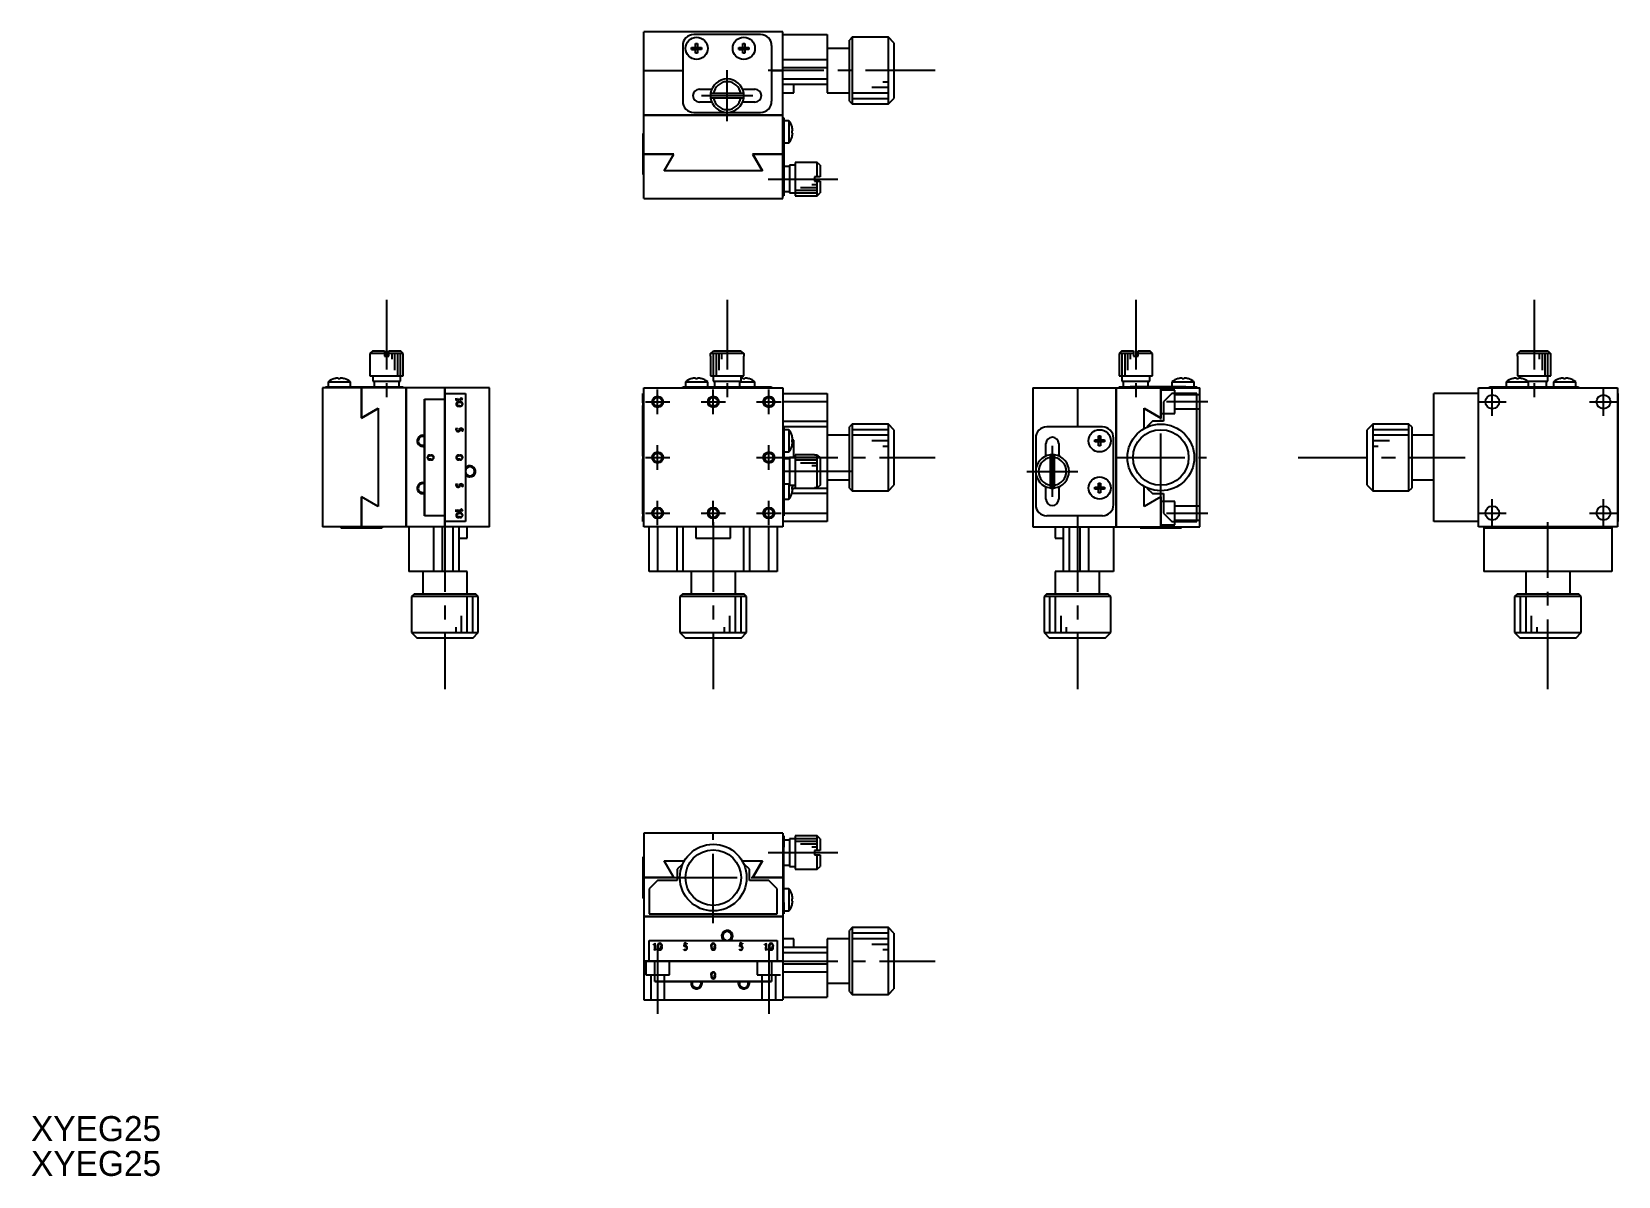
# Model space of a CAD drawing. Extents: x 68 to 353, y 5 to 211.
import ezdxf

# ---------------------------------------------------------------- set-up
doc = ezdxf.new("R2010")
doc.units = 0
doc.header["$LTSCALE"] = 10
doc.linetypes.add('CENTER', pattern=[2, 1.25, -0.25, 0.25, -0.25])
doc.linetypes.add('DASHED', pattern=[3.5, 2, -1.5])
doc.layers.get('0').update_dxf_attribs({"linetype": 'CONTINUOUS'})
doc.layers.add('CENTER', color=1, linetype='CENTER')
doc.styles.get("Standard").update_dxf_attribs({"font": 'FGP教科書体NT-M'})

msp = doc.modelspace()

# ---------------------------------------------------------------- texts
at = {"color": 7}
for p in [(67.499287, 11.744416), (67.499287, 5.485006)]:
    msp.add_text('XYEG25', height=4.5, dxfattribs=at).set_placement(p)

# ---------------------------------------------------------------- linework, layer by layer
at = {"color": 7, "linetype": 'CONTINUOUS'}
for p, q in [((177.697183, 204.29035), (177.697183, 211.29035)), ((202.697184, 211.29035), (177.697183, 211.29035)), ((202.697184, 204.29035), (202.697184, 211.29035)), ((184.697183, 208.79035), (184.697183, 198.79035)), ((186.310822, 208.47035), (187.017183, 208.47035)), ((186.310822, 208.11035), (186.310822, 208.47035)), ((198.697183, 210.79035), (186.697183, 210.79035)), ((187.017183, 209.176712), (187.377183, 209.176712)), ((187.017183, 208.47035), (187.017183, 209.176712)), ((187.027555, 208.459978), (187.017183, 208.47035)), ((187.027555, 208.459978), (187.366811, 208.459978)), ((187.027555, 208.120722), (187.027555, 208.459978)), ((187.366811, 208.459978), (187.377183, 208.47035)), ((187.366811, 208.459978), (187.366811, 208.120722)), ((187.377183, 209.176712), (187.377183, 208.47035)), ((187.377183, 208.47035), (188.083545, 208.47035)), ((188.083545, 208.47035), (188.083545, 208.11035)), ((194.810822, 208.47035), (195.517183, 208.47035)), ((194.810822, 208.11035), (194.810822, 208.47035)), ((195.517183, 209.176712), (195.877183, 209.176712)), ((195.517183, 208.47035), (195.517183, 209.176712)), ((195.527555, 208.459978), (195.517183, 208.47035)), ((195.527555, 208.459978), (195.866811, 208.459978)), ((195.527555, 208.120722), (195.527555, 208.459978)), ((195.866811, 208.459978), (195.877183, 208.47035)), ((195.866811, 208.459978), (195.866811, 208.120722)), ((195.877183, 209.176712), (195.877183, 208.47035)), ((195.877183, 208.47035), (196.583545, 208.47035)), ((196.583545, 208.47035), (196.583545, 208.11035)), ((200.697183, 208.79035), (200.697183, 198.79035)), ((202.697184, 210.790352), (210.697184, 210.790352)), ((210.697184, 210.790352), (210.697184, 206.290351)), ((214.697184, 208.290351), (210.697184, 208.290351)), ((215.197184, 210.290351), (214.697184, 209.790351)), ((214.697184, 198.790351), (214.697184, 209.790351)), ((215.197184, 210.290351), (215.197184, 198.290351)), ((221.697184, 210.290351), (215.197184, 210.290351)), ((221.697184, 198.290351), (221.697184, 210.290351)), ((222.697184, 209.290351), (221.697184, 210.290351)), ((222.697184, 209.290351), (222.697184, 199.290351)), ((187.017183, 208.11035), (186.310822, 208.11035)), ((186.310822, 208.11035), (187.017183, 208.11035)), ((187.027555, 208.120722), (187.017183, 208.11035)), ((187.017183, 207.403989), (187.017183, 208.11035)), ((187.377183, 207.403989), (187.017183, 207.403989)), ((187.366811, 208.120722), (187.027555, 208.120722)), ((187.366811, 208.120722), (187.377183, 208.11035)), ((187.377183, 208.11035), (187.377183, 207.403989)), ((188.083545, 208.11035), (187.377183, 208.11035)), ((188.083545, 208.11035), (187.377183, 208.11035)), ((195.517183, 208.11035), (194.810822, 208.11035)), ((194.810822, 208.11035), (195.517183, 208.11035)), ((195.527555, 208.120722), (195.517183, 208.11035)), ((195.517183, 207.403989), (195.517183, 208.11035)), ((195.877183, 207.403989), (195.517183, 207.403989)), ((195.866811, 208.120722), (195.527555, 208.120722)), ((195.866811, 208.120722), (195.877183, 208.11035)), ((195.877183, 208.11035), (195.877183, 207.403989)), ((196.583545, 208.11035), (195.877183, 208.11035)), ((196.583545, 208.11035), (195.877183, 208.11035)), ((202.697184, 206.290351), (210.697184, 206.290351)), ((210.697184, 206.290351), (210.697184, 204.790351)), ((177.697182, 196.29035), (177.697182, 204.29035)), ((177.697182, 204.29035), (184.697183, 204.29035)), ((177.697183, 204.29035), (184.697183, 204.29035)), ((200.697183, 204.29035), (202.697182, 204.29035)), ((200.697183, 204.29035), (202.697184, 204.29035)), ((202.697182, 196.29035), (202.697182, 204.29035)), ((210.697184, 204.790351), (202.697184, 204.790351)), ((202.697184, 202.790352), (210.697184, 202.790352)), ((210.697184, 204.790351), (210.697184, 202.790352)), ((210.697184, 202.790352), (210.697184, 201.790352)), ((187.697183, 200.94035), (189.926352, 200.94035)), ((190.22939, 200.19035), (189.723968, 200.19035)), ((195.164975, 200.19035), (190.22939, 200.19035)), ((195.670396, 200.19035), (195.164975, 200.19035)), ((195.468012, 200.94035), (197.697183, 200.94035)), ((210.697184, 201.790352), (202.697184, 201.790352)), ((202.697184, 200.290351), (204.697184, 200.290351)), ((204.697184, 200.290351), (204.697184, 201.790352)), ((210.697184, 201.790352), (210.697184, 200.290351)), ((210.697184, 200.290351), (214.697184, 200.290351)), ((189.926352, 198.64035), (187.697183, 198.64035)), ((189.723968, 199.39035), (190.22939, 199.39035)), ((190.22939, 199.39035), (195.164975, 199.39035)), ((195.164975, 199.39035), (195.670396, 199.39035)), ((197.697183, 198.64035), (195.468012, 198.64035)), ((214.697184, 198.790351), (215.197184, 198.290351)), ((215.197184, 198.290351), (221.697184, 198.290351)), ((221.697184, 198.290351), (222.697184, 199.290351)), ((177.697181, 189.29035), (177.697181, 196.29035)), ((202.697182, 196.29035), (177.697181, 196.29035)), ((177.697182, 196.29035), (202.697182, 196.29035)), ((186.697183, 196.79035), (192.697182, 196.79035)), ((192.697182, 196.79035), (198.697183, 196.79035)), ((202.697181, 195.79035), (202.897181, 195.79035)), ((202.697182, 189.29035), (202.697182, 196.29035)), ((202.897181, 195.79035), (202.897181, 193.79035)), ((203.795181, 195.29035), (202.897182, 195.29035)), ((203.795181, 195.29035), (203.795181, 191.29035)), ((204.366704, 194.176712), (204.371326, 194.178966)), ((177.697181, 192.99035), (177.547181, 192.99035)), ((177.547181, 192.99035), (177.547181, 189.29035)), ((202.897181, 193.79035), (202.897181, 183.79035)), ((202.897182, 191.29035), (203.795181, 191.29035)), ((204.366704, 193.47035), (204.487041, 193.47035)), ((204.366704, 193.11035), (204.366704, 193.47035)), ((204.487041, 193.11035), (204.366704, 193.11035)), ((204.371326, 192.401734), (204.366704, 192.403989)), ((177.547181, 189.29035), (177.547181, 185.59035)), ((177.697181, 189.29035), (177.547181, 189.29035)), ((177.697181, 181.29035), (177.697181, 189.29035)), ((177.697181, 189.29035), (183.087181, 189.29035)), ((183.087181, 189.29035), (177.697181, 189.29035)), ((181.35513, 186.29035), (183.087181, 189.29035)), ((181.383996, 186.29035), (183.116047, 189.29035)), ((183.116047, 189.29035), (183.087181, 189.29035)), ((197.278312, 189.29035), (199.010362, 186.29035)), ((197.307181, 189.29035), (197.278312, 189.29035)), ((197.307181, 189.29035), (199.039232, 186.29035)), ((197.307181, 189.29035), (202.697181, 189.29035)), ((202.697182, 189.29035), (197.307181, 189.29035)), ((202.697181, 181.29035), (202.697181, 189.29035)), ((177.697181, 185.59035), (177.547181, 185.59035)), ((181.383996, 186.29035), (181.35513, 186.29035)), ((199.010362, 186.29035), (181.383996, 186.29035)), ((199.010362, 186.29035), (181.383996, 186.29035)), ((199.039232, 186.29035), (199.010362, 186.29035)), ((203.897182, 187.04035), (202.897182, 187.04035)), ((203.897182, 187.29035), (203.897182, 182.29035)), ((204.897182, 187.29035), (203.897182, 187.29035)), ((204.897182, 187.79035), (204.897182, 181.79035)), ((208.897182, 187.79035), (204.897182, 187.79035)), ((208.897182, 185.19035), (208.897182, 187.79035)), ((209.397182, 187.29035), (208.897182, 187.79035)), ((209.397182, 187.29035), (209.397182, 185.19035)), ((202.897181, 183.79035), (202.897181, 181.79035)), ((208.897182, 185.19035), (208.397182, 185.19035)), ((208.397182, 185.19035), (208.397182, 184.39035)), ((208.397182, 184.39035), (208.897182, 184.39035)), ((209.397182, 185.19035), (208.897182, 185.19035)), ((208.897182, 181.79035), (208.897182, 184.39035)), ((208.897182, 184.39035), (209.397182, 184.39035)), ((209.397182, 184.39035), (209.397182, 182.29035)), ((177.697181, 181.29035), (202.697181, 181.29035)), ((202.897181, 181.79035), (202.697181, 181.79035)), ((202.897182, 182.54035), (203.897182, 182.54035)), ((203.897182, 182.29035), (204.897182, 182.29035)), ((204.897182, 181.79035), (208.897182, 181.79035)), ((208.897182, 181.79035), (209.397182, 182.29035)), ((128.946979, 153.912185), (128.446979, 153.412185)), ((131.046979, 153.412185), (128.446979, 153.412185)), ((128.446979, 153.412185), (128.446979, 149.412185)), ((128.946979, 153.912185), (131.046979, 153.912185)), ((131.046979, 153.912185), (131.046979, 153.412185)), ((131.046979, 153.412185), (131.046979, 152.912185)), ((131.046979, 152.912185), (131.846979, 152.912185)), ((131.846979, 153.912185), (133.946979, 153.912185)), ((131.846979, 153.412185), (131.846979, 153.912185)), ((134.446979, 153.412185), (131.846979, 153.412185)), ((131.846979, 152.912185), (131.846979, 153.412185)), ((134.446979, 153.412185), (133.946979, 153.912185)), ((134.446979, 149.412185), (134.446979, 153.412185)), ((189.697182, 152.912185), (189.723968, 152.912185)), ((189.697182, 152.912185), (189.697182, 149.412185)), ((189.723968, 153.412185), (190.22939, 153.912185)), ((195.670396, 153.412185), (189.723968, 153.412185)), ((189.723968, 152.912185), (189.723968, 153.412185)), ((190.22939, 153.912185), (195.164975, 153.912185)), ((195.164975, 153.912185), (195.670396, 153.412185)), ((195.670396, 153.412185), (195.670396, 152.912185)), ((195.670396, 152.912185), (195.697182, 152.912185)), ((195.697182, 149.412185), (195.697182, 152.912185)), ((263.682418, 153.912185), (263.182418, 153.412185)), ((265.782418, 153.412185), (263.182418, 153.412185)), ((263.182418, 153.412185), (263.182418, 149.412185)), ((263.682418, 153.912185), (265.782418, 153.912185)), ((265.782418, 153.912185), (265.782418, 153.412185)), ((265.782418, 153.412185), (265.782418, 152.912185)), ((265.782418, 152.912185), (266.582418, 152.912185)), ((266.582418, 153.912185), (268.682418, 153.912185)), ((266.582418, 153.412185), (266.582418, 153.912185)), ((269.182418, 153.412185), (266.582418, 153.412185)), ((266.582418, 152.912185), (266.582418, 153.412185)), ((269.182418, 153.412185), (268.682418, 153.912185)), ((269.182418, 149.412185), (269.182418, 153.412185)), ((334.79759, 152.912185), (334.824377, 152.912185)), ((334.79759, 152.912185), (334.79759, 149.412185)), ((334.824377, 153.412185), (335.329798, 153.912185)), ((334.824377, 152.912185), (334.824377, 153.412185)), ((340.770804, 153.412185), (334.824377, 153.412185)), ((335.329798, 153.912185), (340.265383, 153.912185)), ((340.265383, 153.912185), (340.770804, 153.412185)), ((340.770804, 153.412185), (340.770804, 152.912185)), ((340.770804, 152.912185), (340.79759, 152.912185)), ((340.79759, 149.412185), (340.79759, 152.912185)), ((122.060618, 148.881706), (122.058363, 148.886329)), ((122.766979, 148.881706), (122.766979, 149.002044)), ((123.126979, 148.881706), (122.766979, 148.881706)), ((123.126979, 149.002044), (123.126979, 148.881706)), ((123.835595, 148.886329), (123.83334, 148.881706)), ((128.446979, 149.412185), (134.446979, 149.412185)), ((128.946979, 149.412185), (128.946979, 148.412185)), ((128.946979, 148.412185), (133.946979, 148.412185)), ((129.196979, 148.412185), (129.196979, 147.412185)), ((133.696979, 147.412185), (133.696979, 148.412185)), ((133.946979, 148.412185), (133.946979, 149.412185)), ((186.310822, 148.881706), (186.308567, 148.886329)), ((186.310822, 148.881706), (186.308567, 148.886329)), ((187.017183, 148.881706), (187.017183, 149.002044)), ((187.377183, 148.881706), (187.017183, 148.881706)), ((187.377183, 149.002044), (187.377183, 148.881706)), ((188.085799, 148.886329), (188.083545, 148.881706)), ((188.085799, 148.886329), (188.083545, 148.881706)), ((189.697182, 149.412185), (195.697182, 149.412185)), ((190.197182, 149.412185), (190.197182, 148.412185)), ((190.197182, 148.412185), (195.197182, 148.412185)), ((190.447182, 148.412185), (190.447182, 147.412185)), ((194.947182, 147.412185), (194.947182, 148.412185)), ((195.197182, 148.412185), (195.197182, 149.412185)), ((195.517183, 148.881706), (195.517183, 149.002044)), ((195.877183, 148.881706), (195.517183, 148.881706)), ((195.877183, 149.002044), (195.877183, 148.881706)), ((196.585799, 148.886329), (196.583545, 148.881706)), ((196.585799, 148.886329), (196.583545, 148.881706)), ((263.182418, 149.412185), (266.182418, 149.412185)), ((263.682418, 149.412185), (263.682418, 148.412185)), ((263.682418, 148.412185), (266.182418, 148.412185)), ((263.932418, 148.412185), (263.932418, 147.412185)), ((266.182418, 149.412185), (269.182418, 149.412185)), ((266.182418, 148.412185), (268.682418, 148.412185)), ((268.432418, 147.412185), (268.432418, 148.412185)), ((268.682418, 148.412185), (268.682418, 149.412185)), ((273.796056, 148.881706), (273.793802, 148.886329)), ((274.502418, 148.881706), (274.502418, 149.002044)), ((274.862418, 148.881706), (274.502418, 148.881706)), ((274.862418, 149.002044), (274.862418, 148.881706)), ((275.571034, 148.886329), (275.568779, 148.881706)), ((333.911228, 148.881706), (333.908974, 148.886329)), ((334.617589, 148.881706), (334.617589, 149.002044)), ((334.977589, 148.881706), (334.617589, 148.881706)), ((334.79759, 149.412185), (340.79759, 149.412185)), ((334.977589, 149.002044), (334.977589, 148.881706)), ((335.29759, 149.412185), (335.29759, 148.967751)), ((335.686205, 148.886329), (335.683951, 148.881706)), ((336.663065, 148.412185), (340.29759, 148.412185)), ((340.04759, 147.412185), (340.04759, 148.412185)), ((340.29759, 148.412185), (340.29759, 149.412185)), ((342.411228, 148.881706), (342.408974, 148.886329)), ((343.117589, 148.881706), (343.117589, 149.002044)), ((343.477589, 148.881706), (343.117589, 148.881706)), ((343.477589, 149.002044), (343.477589, 148.881706)), ((344.186205, 148.886329), (344.183951, 148.881706)), ((119.946979, 147.212188), (119.946979, 122.212187)), ((126.946979, 147.212188), (119.946979, 147.212188)), ((120.446979, 147.212184), (120.446979, 147.412184)), ((120.446979, 147.412184), (122.446979, 147.412184)), ((120.946979, 148.310184), (124.946979, 148.310184)), ((120.946979, 148.310184), (120.946979, 147.412185)), ((122.446979, 147.412184), (132.446979, 147.412184)), ((124.946979, 147.412185), (124.946979, 148.310184)), ((126.946979, 147.212188), (126.946979, 141.822184)), ((134.946979, 147.212184), (126.946979, 147.212184)), ((126.946979, 141.822184), (126.946979, 147.212184)), ((132.446979, 147.412184), (134.446979, 147.412184)), ((134.446979, 147.412184), (134.446979, 147.212184)), ((134.946979, 147.212185), (134.946979, 122.212184)), ((141.946979, 147.212185), (134.946979, 147.212185)), ((134.946979, 122.212184), (134.946979, 147.212184)), ((149.946979, 147.212185), (141.946979, 147.212185)), ((141.946979, 146.212185), (141.946979, 147.212185)), ((141.946979, 147.212185), (141.946979, 146.212185)), ((141.946979, 145.222185), (141.946979, 146.212185)), ((141.946979, 146.212185), (145.646979, 146.212185)), ((141.946979, 146.212185), (141.946979, 145.222185)), ((145.646979, 146.212185), (145.646979, 123.212185)), ((149.946979, 122.212185), (149.946979, 147.212185)), ((177.547181, 145.228391), (177.547181, 146.212185)), ((177.547181, 146.212185), (177.547181, 123.212185)), ((177.697181, 146.212185), (177.547181, 146.212185)), ((177.697181, 122.212185), (177.697181, 147.212185)), ((177.697181, 147.212185), (202.697181, 147.212185)), ((184.697183, 147.212184), (184.697183, 147.412184)), ((184.697183, 147.412184), (186.697183, 147.412184)), ((185.197183, 148.310184), (189.197183, 148.310184)), ((185.197183, 148.310184), (185.197183, 147.412185)), ((186.697183, 147.412184), (198.697183, 147.412184)), ((189.197183, 147.412185), (189.197183, 148.310184)), ((194.947182, 148.310184), (197.697183, 148.310184)), ((197.697183, 147.412185), (197.697183, 148.310184)), ((198.697183, 147.412184), (200.697183, 147.412184)), ((200.697183, 147.412184), (200.697183, 147.212184)), ((202.697181, 147.212185), (202.697181, 122.212185)), ((202.697184, 146.212187), (210.697184, 146.212187)), ((210.697184, 146.212187), (210.697184, 144.712187)), ((247.682418, 147.212185), (255.682418, 147.212185)), ((247.682418, 147.212185), (247.682418, 122.212185)), ((255.682418, 147.212185), (255.682418, 140.212184)), ((255.682418, 147.212185), (262.682418, 147.212185)), ((255.682418, 147.212185), (255.682418, 140.212184)), ((262.682418, 122.212184), (262.682418, 147.212185)), ((262.682418, 147.212184), (262.682418, 122.212184)), ((262.682418, 147.212184), (270.682418, 147.212184)), ((263.182418, 147.212184), (263.182418, 147.412184)), ((263.182418, 147.412184), (265.182418, 147.412184)), ((275.182418, 147.412184), (265.182418, 147.412184)), ((270.682418, 141.822184), (270.682418, 147.212188)), ((270.682418, 147.212188), (277.682418, 147.212188)), ((270.682418, 147.212184), (270.682418, 141.822184)), ((272.682419, 146.212187), (271.182419, 144.712187)), ((272.682418, 148.310184), (274.682418, 148.310184)), ((272.682418, 148.310184), (272.682418, 147.412185)), ((277.18242, 146.212187), (272.682419, 146.212187)), ((274.682418, 148.310184), (276.682418, 148.310184)), ((275.182418, 147.412184), (277.182418, 147.412184)), ((276.682418, 147.412185), (276.682418, 148.310184)), ((277.182418, 147.412184), (277.182418, 147.212184)), ((277.18242, 123.212187), (277.18242, 146.212187)), ((277.682418, 122.212187), (277.682418, 147.212188)), ((327.797588, 146.212187), (319.797588, 146.212187)), ((319.797588, 123.212187), (319.797588, 146.212187)), ((327.797588, 122.212187), (327.797588, 147.212188)), ((327.797588, 147.212188), (352.797589, 147.212188)), ((329.797589, 147.212184), (329.797589, 147.412184)), ((329.797589, 147.412184), (331.797589, 147.412184)), ((331.797589, 147.412184), (343.797589, 147.412184)), ((332.797589, 148.310184), (336.797589, 148.310184)), ((332.797589, 148.310184), (332.797589, 147.412185)), ((336.797589, 147.412185), (336.797589, 148.310184)), ((341.297589, 148.310184), (345.297589, 148.310184)), ((341.297589, 148.310184), (341.297589, 147.412185)), ((343.797589, 147.412184), (345.797589, 147.412184)), ((345.297589, 147.412185), (345.297589, 148.310184)), ((345.797589, 147.412184), (345.797589, 147.212184)), ((352.797589, 147.212188), (352.797589, 122.212187)), ((352.797591, 146.212185), (352.947591, 146.212185)), ((352.947591, 145.222185), (352.947591, 146.212185)), ((126.946979, 141.822184), (129.946979, 143.554235)), ((126.946979, 141.793317), (129.946979, 143.525368)), ((129.946979, 143.554235), (129.946979, 143.525368)), ((129.946979, 143.525368), (129.946979, 125.899001)), ((129.946979, 143.525368), (129.946979, 125.899001)), ((138.246979, 145.212185), (141.946979, 145.212185)), ((138.246979, 124.212185), (138.246979, 145.212185)), ((138.246979, 145.212185), (138.246979, 138.666123)), ((141.946979, 145.212185), (141.946979, 145.222185)), ((141.946979, 145.212185), (141.946979, 144.722185)), ((141.946979, 144.712185), (141.946979, 145.212185)), ((141.946979, 144.722185), (141.946979, 144.712185)), ((141.946979, 144.712185), (141.946979, 144.702185)), ((141.946979, 143.722185), (141.946979, 144.712185)), ((141.946979, 144.702185), (141.946979, 143.722185)), ((141.946979, 143.722185), (141.946979, 143.712185)), ((141.946979, 143.712185), (141.946979, 143.722185)), ((141.946979, 143.712185), (141.946979, 143.702185)), ((141.946979, 143.702185), (141.946979, 143.712185)), ((141.946979, 143.702185), (141.946979, 142.812185)), ((141.946979, 142.822185), (141.946979, 143.702185)), ((141.946979, 142.812185), (141.946979, 142.822185)), ((141.946979, 142.812185), (141.946979, 142.722185)), ((141.946979, 142.802185), (141.946979, 142.812185)), ((141.946979, 142.712185), (141.946979, 142.802185)), ((141.946979, 142.722185), (141.946979, 142.712185)), ((141.946979, 142.712185), (141.946979, 142.702185)), ((141.946979, 141.922185), (141.946979, 142.712185)), ((141.946979, 142.702185), (141.946979, 141.912185)), ((143.975657, 145.372678), (144.048249, 145.243626)), ((143.975657, 144.962222), (143.975657, 145.372678)), ((144.016523, 144.982838), (143.975657, 144.962222)), ((144.053729, 145.107314), (144.016523, 144.982838)), ((144.048249, 145.243626), (144.997315, 145.228391)), ((144.852132, 145.451542), (144.854037, 145.458936)), ((144.888428, 145.385896), (144.852132, 145.451542)), ((144.854037, 145.458936), (144.85975, 145.466778)), ((144.85975, 145.466778), (144.867255, 145.472827)), ((144.867255, 145.472827), (144.874537, 145.474843)), ((144.874537, 145.474843), (144.882644, 145.473312)), ((144.882644, 145.473312), (144.88904, 145.468719)), ((144.997315, 145.228391), (144.888428, 145.385896)), ((144.88904, 145.468719), (144.904298, 145.447279)), ((144.904298, 145.447279), (144.927098, 145.40835)), ((144.927098, 145.40835), (144.941301, 145.389501)), ((144.941301, 145.389501), (144.976112, 145.346942)), ((144.976112, 145.346942), (145.040633, 145.271471)), ((145.040633, 145.271471), (145.089623, 145.219429)), ((145.089623, 145.219429), (145.121886, 145.186942)), ((145.121886, 145.186942), (145.136225, 145.170138)), ((177.547181, 145.228391), (177.547181, 145.474843)), ((177.547181, 145.474843), (177.547181, 145.211681)), ((177.547181, 145.372678), (177.547181, 145.373573)), ((177.547181, 145.373573), (177.547181, 145.243626)), ((177.547181, 145.228391), (177.547181, 145.372678)), ((177.547181, 145.243626), (177.547181, 145.228391)), ((177.547181, 145.115471), (177.547181, 145.228391)), ((177.547181, 145.222185), (177.547181, 145.228391)), ((177.547181, 145.212185), (177.547181, 145.222185)), ((177.547181, 145.115471), (177.547181, 145.212185)), ((177.547181, 145.211681), (177.547181, 145.170138)), ((177.547181, 145.170138), (177.547181, 145.10772)), ((177.547181, 144.962222), (177.547181, 145.115471)), ((177.547181, 144.712185), (177.547181, 145.115471)), ((177.547181, 145.115462), (177.547181, 144.961647)), ((177.547181, 145.10772), (177.547181, 145.115462)), ((177.547181, 144.961647), (177.547181, 144.962222)), ((177.547181, 144.549974), (177.547181, 144.712185)), ((177.547181, 144.549633), (177.547181, 144.687987)), ((177.547181, 144.687987), (177.547181, 143.949526)), ((177.547181, 143.949526), (177.547181, 144.083296)), ((177.547181, 143.722185), (177.547181, 144.083243)), ((177.547181, 143.712185), (177.547181, 143.722185)), ((177.547181, 143.702185), (177.547181, 143.712185)), ((177.547181, 142.822185), (177.547181, 143.702185)), ((177.547181, 142.812185), (177.547181, 142.822185)), ((177.547181, 142.802185), (177.547181, 142.812185)), ((177.547181, 142.712185), (177.547181, 142.802185)), ((177.547181, 141.922185), (177.547181, 142.712185)), ((210.697184, 144.712187), (202.697184, 144.712187)), ((210.697184, 144.712187), (210.697184, 141.212186)), ((267.682418, 143.554235), (270.682418, 141.822184)), ((267.682418, 143.525368), (267.682418, 143.554235)), ((267.682418, 139.908339), (267.682418, 143.525368)), ((267.682418, 143.525368), (270.682418, 141.793317)), ((267.682418, 139.908339), (267.682418, 143.525368)), ((271.182419, 144.712187), (271.182419, 141.212186)), ((352.797591, 145.212185), (352.947591, 145.212185)), ((352.947591, 124.212185), (352.947591, 145.212185)), ((126.946979, 141.822184), (126.946979, 141.793317)), ((141.946979, 141.912185), (141.946979, 141.922185)), ((141.946979, 141.912185), (141.946979, 141.722185)), ((141.946979, 141.902185), (141.946979, 141.912185)), ((141.946979, 141.712185), (141.946979, 141.902185)), ((141.946979, 141.722185), (141.946979, 141.712185)), ((141.946979, 141.712185), (141.946979, 141.702185)), ((141.946979, 141.022185), (141.946979, 141.712185)), ((141.946979, 141.702185), (141.946979, 141.012185)), ((141.946979, 141.012185), (141.946979, 141.022185)), ((141.946979, 141.012185), (141.946979, 140.722185)), ((141.946979, 141.002185), (141.946979, 141.012185)), ((141.946979, 140.712185), (141.946979, 141.002185)), ((141.946979, 140.722185), (141.946979, 140.712185)), ((141.946979, 140.712185), (141.946979, 140.702185)), ((141.946979, 140.122185), (141.946979, 140.712185)), ((141.946979, 140.702185), (141.946979, 140.112185)), ((141.946979, 140.112185), (141.946979, 140.122185)), ((141.946979, 140.112185), (141.946979, 139.722185)), ((141.946979, 140.102185), (141.946979, 140.112185)), ((141.946979, 139.712185), (141.946979, 140.102185)), ((144.007603, 140.020896), (144.105605, 139.97925)), ((144.53488, 139.94161), (144.537569, 139.95326)), ((144.544739, 139.912932), (144.53488, 139.94161)), ((144.537569, 139.95326), (144.761645, 139.937535)), ((144.907729, 139.883603), (144.675582, 139.899895)), ((144.761645, 139.937535), (144.804634, 139.939747)), ((144.994675, 139.876542), (144.907729, 139.883603)), ((145.000367, 139.874764), (144.994675, 139.876542)), ((145.003591, 139.871792), (145.000367, 139.874764)), ((145.00695, 139.838552), (145.003591, 139.871792)), ((145.008069, 139.75488), (145.00695, 139.838552)), ((177.547181, 141.912185), (177.547181, 141.922185)), ((177.547181, 141.902185), (177.547181, 141.912185)), ((177.547181, 141.712185), (177.547181, 141.902185)), ((177.547181, 141.022185), (177.547181, 141.712185)), ((177.547181, 141.012185), (177.547181, 141.022185)), ((177.547181, 141.002185), (177.547181, 141.012185)), ((177.547181, 140.712185), (177.547181, 141.002185)), ((177.547181, 140.122185), (177.547181, 140.712185)), ((177.547181, 140.112185), (177.547181, 140.122185)), ((177.547181, 140.102185), (177.547181, 140.112185)), ((177.547181, 139.937535), (177.547181, 140.102185)), ((177.547181, 140.049152), (177.547181, 139.481864)), ((177.547181, 139.375217), (177.547181, 140.049152)), ((177.547181, 139.95326), (177.547181, 139.955949)), ((177.547181, 139.955949), (177.547181, 139.937535)), ((177.547181, 139.94161), (177.547181, 139.95326)), ((177.547181, 139.937538), (177.547181, 139.94161)), ((177.547181, 139.939747), (177.547181, 139.505165)), ((177.547181, 139.937535), (177.547181, 139.939747)), ((177.547181, 139.912932), (177.547181, 139.937538)), ((177.547181, 139.899895), (177.547181, 139.937535)), ((177.547181, 139.481864), (177.547181, 139.912932)), ((177.547181, 139.899895), (177.547181, 139.375217)), ((177.547181, 139.46394), (177.547181, 139.899895)), ((177.547181, 139.712185), (177.547181, 139.899895)), ((202.697181, 140.212184), (202.897181, 140.212184)), ((202.697184, 141.212186), (210.697184, 141.212186)), ((210.697184, 140.212186), (202.897181, 140.212185)), ((202.897181, 140.212184), (202.897181, 138.212184)), ((210.697184, 141.212186), (210.697184, 140.212186)), ((210.697184, 140.212186), (210.697184, 137.834687)), ((215.197184, 140.712187), (214.697184, 140.212187)), ((214.697184, 129.212187), (214.697184, 140.212187)), ((215.197184, 140.712187), (215.197184, 128.712187)), ((221.697184, 140.712187), (215.197184, 140.712187)), ((221.697184, 128.712187), (221.697184, 140.712187)), ((222.697184, 139.712187), (221.697184, 140.712187)), ((260.182418, 140.212184), (250.182418, 140.212184)), ((269.18242, 141.212186), (268.18242, 140.212186)), ((268.18242, 140.212186), (268.18242, 140.166543)), ((271.182419, 141.212186), (269.18242, 141.212186)), ((270.682418, 141.793317), (270.682418, 141.822184)), ((308.797588, 140.712187), (307.797588, 139.712187)), ((308.797588, 140.712187), (308.797588, 134.712187)), ((315.297588, 140.712187), (308.797588, 140.712187)), ((315.297588, 134.712187), (315.297588, 140.712187)), ((315.797588, 140.212187), (315.297588, 140.712187)), ((315.797588, 140.212187), (315.797588, 134.712187)), ((138.246979, 138.666123), (138.246979, 138.453804)), ((138.246979, 138.453804), (138.246979, 136.970564)), ((138.246979, 136.970564), (138.246979, 136.758245)), ((141.946979, 139.722185), (141.946979, 139.712185)), ((141.946979, 139.712185), (141.946979, 139.702185)), ((141.946979, 139.222185), (141.946979, 139.712185)), ((141.946979, 139.702185), (141.946979, 139.212185)), ((141.946979, 139.212185), (141.946979, 139.222185)), ((141.946979, 139.212185), (141.946979, 138.722185)), ((141.946979, 139.202185), (141.946979, 139.212185)), ((141.946979, 138.712185), (141.946979, 139.202185)), ((141.946979, 138.722185), (141.946979, 138.712185)), ((141.946979, 138.712185), (141.946979, 138.702185)), ((141.946979, 138.322185), (141.946979, 138.712185)), ((141.946979, 138.702185), (141.946979, 138.312185)), ((141.946979, 138.312185), (141.946979, 138.322185)), ((141.946979, 138.312185), (141.946979, 137.722185)), ((141.946979, 138.302185), (141.946979, 138.312185)), ((141.946979, 137.712185), (141.946979, 138.302185)), ((141.946979, 137.722185), (141.946979, 137.712185)), ((141.946979, 137.712185), (141.946979, 137.702185)), ((141.946979, 137.422185), (141.946979, 137.712185)), ((141.946979, 137.702185), (141.946979, 137.412185)), ((141.946979, 137.412185), (141.946979, 137.422185)), ((141.946979, 137.412185), (141.946979, 136.722185)), ((141.946979, 137.402185), (141.946979, 137.412185)), ((141.946979, 136.712185), (141.946979, 137.402185)), ((145.003588, 139.625478), (145.004314, 139.672326)), ((145.005605, 139.554301), (145.003588, 139.625478)), ((145.004314, 139.672326), (145.00649, 139.721849)), ((145.011654, 139.46394), (145.005605, 139.554301)), ((145.00649, 139.721849), (145.007675, 139.743947)), ((145.007675, 139.743947), (145.008069, 139.75488)), ((145.136225, 139.444224), (145.011654, 139.46394)), ((145.12547, 139.505165), (145.146979, 139.446912)), ((145.146979, 139.446912), (145.136225, 139.444224)), ((145.146979, 139.446912), (145.136225, 139.444224)), ((177.547181, 139.481864), (177.547181, 139.712185)), ((177.547181, 139.505165), (177.547181, 139.446912)), ((177.547181, 139.222185), (177.547181, 139.481864)), ((177.547181, 139.444224), (177.547181, 139.46394)), ((177.547181, 139.446912), (177.547181, 139.444224)), ((177.547181, 139.212185), (177.547181, 139.222185)), ((177.547181, 139.202185), (177.547181, 139.212185)), ((177.547181, 138.712185), (177.547181, 139.202185)), ((177.547181, 138.322185), (177.547181, 138.712185)), ((177.547181, 138.312185), (177.547181, 138.322185)), ((177.547181, 138.302185), (177.547181, 138.312185)), ((177.547181, 137.712185), (177.547181, 138.302185)), ((177.547181, 137.422185), (177.547181, 137.712185)), ((177.547181, 137.412185), (177.547181, 137.422185)), ((177.547181, 137.402185), (177.547181, 137.412185)), ((177.547181, 136.712185), (177.547181, 137.402185)), ((202.897181, 138.212184), (202.897181, 126.212184)), ((203.795181, 139.712184), (202.897182, 139.712184)), ((203.795181, 139.712184), (203.795181, 135.712184)), ((204.366704, 138.598545), (204.371326, 138.6008)), ((204.366704, 138.598545), (204.371326, 138.6008)), ((204.366704, 137.892184), (204.487041, 137.892184)), ((204.366704, 137.532184), (204.366704, 137.892184)), ((204.487041, 137.532184), (204.366704, 137.532184)), ((204.697184, 137.834687), (204.369186, 137.834687)), ((204.697184, 134.712185), (204.697184, 137.834687)), ((214.697184, 138.712187), (210.697184, 138.712187)), ((210.697184, 137.834687), (210.697184, 131.589687)), ((222.697184, 139.712187), (222.697184, 129.712187)), ((248.182418, 138.212184), (248.182418, 132.212185)), ((250.032418, 134.983015), (250.032418, 137.212184)), ((252.332418, 137.212184), (252.332418, 134.983015)), ((258.796056, 137.892184), (259.502418, 137.892184)), ((258.796056, 137.532184), (258.796056, 137.892184)), ((259.502418, 137.532184), (258.796056, 137.532184)), ((259.502418, 138.598545), (259.862418, 138.598545)), ((259.502418, 137.892184), (259.502418, 138.598545)), ((259.502418, 138.598545), (259.502418, 137.892184)), ((259.51279, 137.881812), (259.502418, 137.892184)), ((259.51279, 137.542556), (259.502418, 137.532184)), ((259.502418, 136.825822), (259.502418, 137.532184)), ((259.502418, 136.825822), (259.502418, 137.532184)), ((259.51279, 137.881812), (259.852046, 137.881812)), ((259.51279, 137.542556), (259.51279, 137.881812)), ((259.852046, 137.542556), (259.51279, 137.542556)), ((259.852046, 137.881812), (259.862418, 137.892184)), ((259.852046, 137.881812), (259.852046, 137.542556)), ((259.852046, 137.542556), (259.862418, 137.532184)), ((259.862418, 138.598545), (259.862418, 137.892184)), ((259.862418, 137.892184), (260.568779, 137.892184)), ((259.862418, 137.532184), (259.862418, 136.825822)), ((260.568779, 137.532184), (259.862418, 137.532184)), ((260.568779, 137.892184), (260.568779, 137.532184)), ((262.182418, 126.212184), (262.182418, 138.212184)), ((307.797588, 134.712187), (307.797588, 139.712187)), ((319.797588, 138.712187), (315.797588, 138.712187)), ((138.246979, 136.758245), (138.246979, 130.166123)), ((141.946979, 136.722185), (141.946979, 136.712185)), ((141.946979, 136.712185), (141.946979, 136.702185)), ((141.946979, 136.522185), (141.946979, 136.712185)), ((141.946979, 136.702185), (141.946979, 136.512185)), ((141.946979, 136.512185), (141.946979, 136.522185)), ((141.946979, 136.512185), (141.946979, 135.722185)), ((141.946979, 136.502185), (141.946979, 136.512185)), ((141.946979, 135.712185), (141.946979, 136.502185)), ((141.946979, 135.722185), (141.946979, 135.712185)), ((141.946979, 135.712185), (141.946979, 135.702185)), ((141.946979, 135.622185), (141.946979, 135.712185)), ((141.946979, 135.702185), (141.946979, 135.612185)), ((141.946979, 135.612185), (141.946979, 135.622185)), ((141.946979, 135.612185), (141.946979, 134.722185)), ((141.946979, 135.602185), (141.946979, 135.612185)), ((141.946979, 134.722185), (141.946979, 135.602185)), ((141.946979, 134.722185), (141.946979, 134.712185)), ((141.946979, 134.712185), (141.946979, 134.722185)), ((141.946979, 134.712185), (141.946979, 134.702185)), ((141.946979, 134.702185), (141.946979, 134.712185)), ((141.946979, 134.702185), (141.946979, 133.812185)), ((141.946979, 133.822185), (141.946979, 134.702185)), ((177.547181, 136.522185), (177.547181, 136.712185)), ((177.547181, 136.512185), (177.547181, 136.522185)), ((177.547181, 136.502185), (177.547181, 136.512185)), ((177.547181, 135.712185), (177.547181, 136.502185)), ((177.547181, 135.622185), (177.547181, 135.712185)), ((177.547181, 135.612185), (177.547181, 135.622185)), ((177.547181, 135.602185), (177.547181, 135.612185)), ((177.547181, 134.943402), (177.547181, 135.602185)), ((177.547181, 134.943061), (177.547181, 135.081415)), ((177.547181, 135.081415), (177.547181, 134.342954)), ((177.547181, 133.822185), (177.547181, 134.476671)), ((177.547181, 134.342954), (177.547181, 134.476604)), ((202.897182, 135.712184), (203.795181, 135.712184)), ((203.897182, 134.462185), (202.897182, 134.462185)), ((203.897182, 134.712185), (203.897182, 129.712185)), ((204.897182, 134.712185), (203.897182, 134.712185)), ((204.371326, 136.823568), (204.366704, 136.825822)), ((204.371326, 136.823568), (204.366704, 136.825822)), ((204.897182, 135.212185), (204.897182, 129.212185)), ((208.397182, 135.212185), (204.897182, 135.212185)), ((208.397182, 135.212185), (208.397182, 135.185398)), ((208.397182, 135.185398), (208.897182, 135.185398)), ((208.897182, 129.238971), (208.897182, 135.185398)), ((208.897182, 135.185398), (209.397182, 134.679977)), ((209.397182, 134.679977), (209.397182, 129.744392)), ((250.782418, 135.185398), (250.782418, 134.679977)), ((250.782418, 134.679977), (250.782418, 129.744392)), ((251.582418, 134.679977), (251.582418, 135.185398)), ((251.582418, 129.744392), (251.582418, 134.679977)), ((259.862418, 136.825822), (259.502418, 136.825822)), ((307.797588, 129.712187), (307.797588, 134.712187)), ((308.797588, 134.712187), (308.797588, 128.712187)), ((315.297588, 128.712187), (315.297588, 134.712187)), ((315.797588, 134.712187), (315.797588, 129.212187)), ((141.946979, 133.812185), (141.946979, 133.822185)), ((141.946979, 133.812185), (141.946979, 133.722185)), ((141.946979, 133.802185), (141.946979, 133.812185)), ((141.946979, 133.712185), (141.946979, 133.802185)), ((141.946979, 133.722185), (141.946979, 133.712185)), ((141.946979, 133.712185), (141.946979, 133.702185)), ((141.946979, 132.922185), (141.946979, 133.712185)), ((141.946979, 133.702185), (141.946979, 132.912185)), ((141.946979, 132.912185), (141.946979, 132.922185)), ((141.946979, 132.912185), (141.946979, 132.722185)), ((141.946979, 132.902185), (141.946979, 132.912185)), ((141.946979, 132.712185), (141.946979, 132.902185)), ((141.946979, 132.722185), (141.946979, 132.712185)), ((141.946979, 132.712185), (141.946979, 132.702185)), ((141.946979, 132.022185), (141.946979, 132.712185)), ((141.946979, 132.702185), (141.946979, 132.012185)), ((141.946979, 132.012185), (141.946979, 132.022185)), ((141.946979, 132.012185), (141.946979, 131.722185)), ((141.946979, 132.002185), (141.946979, 132.012185)), ((141.946979, 131.712185), (141.946979, 132.002185)), ((141.946979, 131.722185), (141.946979, 131.712185)), ((141.946979, 131.712185), (141.946979, 131.702185)), ((141.946979, 131.122185), (141.946979, 131.712185)), ((141.946979, 131.702185), (141.946979, 131.112185)), ((177.547181, 133.812185), (177.547181, 133.822185)), ((177.547181, 133.802185), (177.547181, 133.812185)), ((177.547181, 133.712185), (177.547181, 133.802185)), ((177.547181, 132.922185), (177.547181, 133.712185)), ((177.547181, 132.912185), (177.547181, 132.922185)), ((177.547181, 132.902185), (177.547181, 132.912185)), ((177.547181, 132.712185), (177.547181, 132.902185)), ((177.547181, 132.022185), (177.547181, 132.712185)), ((177.547181, 132.012185), (177.547181, 132.022185)), ((177.547181, 132.002185), (177.547181, 132.012185)), ((177.547181, 131.712185), (177.547181, 132.002185)), ((177.547181, 131.122185), (177.547181, 131.712185)), ((210.697184, 131.589687), (210.697184, 129.212188)), ((248.182418, 132.212185), (248.182418, 126.212184)), ((138.246979, 130.166123), (138.246979, 129.953804)), ((138.246979, 129.953804), (138.246979, 128.470564)), ((138.246979, 128.470564), (138.246979, 128.258245)), ((141.946979, 131.112185), (141.946979, 131.122185)), ((141.946979, 131.112185), (141.946979, 130.722185)), ((141.946979, 131.102185), (141.946979, 131.112185)), ((141.946979, 130.712185), (141.946979, 131.102185)), ((141.946979, 130.722185), (141.946979, 130.712185)), ((141.946979, 130.712185), (141.946979, 130.702185)), ((141.946979, 130.222185), (141.946979, 130.712185)), ((141.946979, 130.702185), (141.946979, 130.212185)), ((141.946979, 130.212185), (141.946979, 130.222185)), ((141.946979, 130.212185), (141.946979, 129.722185)), ((141.946979, 130.202185), (141.946979, 130.212185)), ((141.946979, 129.712185), (141.946979, 130.202185)), ((141.946979, 129.722185), (141.946979, 129.712185)), ((141.946979, 129.712185), (141.946979, 129.702185)), ((141.946979, 129.322185), (141.946979, 129.712185)), ((141.946979, 129.702185), (141.946979, 129.312185)), ((141.946979, 129.312185), (141.946979, 129.322185)), ((141.946979, 129.312185), (141.946979, 128.722185)), ((141.946979, 129.302185), (141.946979, 129.312185)), ((141.946979, 128.712185), (141.946979, 129.302185)), ((141.946979, 128.722185), (141.946979, 128.712185)), ((141.946979, 128.712185), (141.946979, 128.702185)), ((141.946979, 128.422185), (141.946979, 128.712185)), ((141.946979, 128.702185), (141.946979, 128.412185)), ((141.946979, 128.412185), (141.946979, 128.422185)), ((141.946979, 128.412185), (141.946979, 127.722185)), ((141.946979, 128.402185), (141.946979, 128.412185)), ((141.946979, 127.712185), (141.946979, 128.402185)), ((144.007603, 130.020896), (144.105605, 129.97925)), ((144.53488, 129.94161), (144.537569, 129.95326)), ((144.544739, 129.912932), (144.53488, 129.94161)), ((144.537569, 129.95326), (144.761645, 129.937535)), ((144.907729, 129.883603), (144.675582, 129.899895)), ((144.761645, 129.937535), (144.804634, 129.939747)), ((144.994675, 129.876542), (144.907729, 129.883603)), ((145.000367, 129.874764), (144.994675, 129.876542)), ((145.003591, 129.871792), (145.000367, 129.874764)), ((145.003588, 129.625478), (145.004314, 129.672326)), ((145.005605, 129.554301), (145.003588, 129.625478)), ((145.00695, 129.838552), (145.003591, 129.871792)), ((145.004314, 129.672326), (145.00649, 129.721849)), ((145.011654, 129.46394), (145.005605, 129.554301)), ((145.00649, 129.721849), (145.007675, 129.743947)), ((145.008069, 129.75488), (145.00695, 129.838552)), ((145.007675, 129.743947), (145.008069, 129.75488)), ((145.136225, 129.444224), (145.011654, 129.46394)), ((145.12547, 129.505165), (145.146979, 129.446912)), ((145.146979, 129.446912), (145.136225, 129.444224)), ((145.146979, 129.446912), (145.136225, 129.444224)), ((177.547181, 131.112185), (177.547181, 131.122185)), ((177.547181, 131.102185), (177.547181, 131.112185)), ((177.547181, 130.712185), (177.547181, 131.102185)), ((177.547181, 130.222185), (177.547181, 130.712185)), ((177.547181, 130.212185), (177.547181, 130.222185)), ((177.547181, 130.202185), (177.547181, 130.212185)), ((177.547181, 129.937535), (177.547181, 130.202185)), ((177.547181, 130.049152), (177.547181, 129.481864)), ((177.547181, 129.375217), (177.547181, 130.049152)), ((177.547181, 129.95326), (177.547181, 129.955949)), ((177.547181, 129.955949), (177.547181, 129.937535)), ((177.547181, 129.94161), (177.547181, 129.95326)), ((177.547181, 129.937538), (177.547181, 129.94161)), ((177.547181, 129.939747), (177.547181, 129.505165)), ((177.547181, 129.937535), (177.547181, 129.939747)), ((177.547181, 129.912932), (177.547181, 129.937538)), ((177.547181, 129.899895), (177.547181, 129.937535)), ((177.547181, 129.481864), (177.547181, 129.912932)), ((177.547181, 129.712185), (177.547181, 129.899895)), ((177.547181, 129.899895), (177.547181, 129.375217)), ((177.547181, 129.46394), (177.547181, 129.899895)), ((177.547181, 129.481864), (177.547181, 129.712185)), ((177.547181, 129.505165), (177.547181, 129.446912)), ((177.547181, 129.322185), (177.547181, 129.481864)), ((177.547181, 129.444224), (177.547181, 129.46394)), ((177.547181, 129.446912), (177.547181, 129.444224)), ((177.547181, 129.312185), (177.547181, 129.322185)), ((177.547181, 129.302185), (177.547181, 129.312185)), ((177.547181, 128.712185), (177.547181, 129.302185)), ((177.547181, 128.422185), (177.547181, 128.712185)), ((177.547181, 128.412185), (177.547181, 128.422185)), ((177.547181, 128.402185), (177.547181, 128.412185)), ((177.547181, 127.712185), (177.547181, 128.402185)), ((202.897182, 129.962185), (203.897182, 129.962185)), ((203.795181, 129.962185), (203.795181, 127.212184)), ((203.897182, 129.712185), (204.897182, 129.712185)), ((204.366704, 129.392184), (204.487041, 129.392184)), ((204.366704, 129.032184), (204.366704, 129.392184)), ((204.487041, 129.032184), (204.366704, 129.032184)), ((204.371326, 129.212188), (204.897182, 129.212186)), ((204.897182, 129.212185), (208.397182, 129.212185)), ((208.397182, 129.238971), (208.397182, 129.212185)), ((208.897182, 129.238971), (208.397182, 129.238971)), ((208.397182, 129.212188), (210.697184, 129.212188)), ((209.397182, 129.744392), (208.897182, 129.238971)), ((210.697184, 130.712187), (214.697184, 130.712187)), ((210.697184, 129.212188), (210.697184, 128.212188)), ((214.697184, 129.212187), (215.197184, 128.712187)), ((215.197184, 128.712187), (221.697184, 128.712187)), ((221.697184, 128.712187), (222.697184, 129.712187)), ((250.032418, 127.212184), (250.032418, 129.441355)), ((250.782418, 129.744392), (250.782418, 129.238971)), ((251.582418, 129.238971), (251.582418, 129.744392)), ((252.332418, 129.441355), (252.332418, 127.212184)), ((258.796056, 129.392184), (259.502418, 129.392184)), ((258.796056, 129.032184), (258.796056, 129.392184)), ((259.502418, 129.032184), (258.796056, 129.032184)), ((259.502418, 130.098545), (259.862418, 130.098545)), ((259.502418, 129.392184), (259.502418, 130.098545)), ((259.502418, 130.098545), (259.502418, 129.392184)), ((259.51279, 129.381812), (259.502418, 129.392184)), ((259.51279, 129.042556), (259.502418, 129.032184)), ((259.502418, 128.325822), (259.502418, 129.032184)), ((259.502418, 128.325822), (259.502418, 129.032184)), ((259.51279, 129.381812), (259.852046, 129.381812)), ((259.51279, 129.042556), (259.51279, 129.381812)), ((259.852046, 129.042556), (259.51279, 129.042556)), ((259.852046, 129.381812), (259.862418, 129.392184)), ((259.852046, 129.381812), (259.852046, 129.042556)), ((259.852046, 129.042556), (259.862418, 129.032184)), ((259.862418, 130.098545), (259.862418, 129.392184)), ((259.862418, 129.392184), (260.568779, 129.392184)), ((259.862418, 129.032184), (259.862418, 128.325822)), ((260.568779, 129.032184), (259.862418, 129.032184)), ((260.568779, 129.392184), (260.568779, 129.032184)), ((267.682418, 125.899001), (267.682418, 129.516035)), ((267.682418, 125.899001), (267.682418, 129.516035)), ((268.18242, 129.25783), (268.18242, 129.212188)), ((268.18242, 129.212188), (269.18242, 128.212188)), ((307.797588, 129.712187), (308.797588, 128.712187)), ((308.797588, 128.712187), (315.297588, 128.712187)), ((315.297588, 128.712187), (315.797588, 129.212187)), ((315.797588, 130.712187), (319.797588, 130.712187)), ((129.946979, 125.899001), (126.946979, 127.631052)), ((126.946979, 127.631052), (126.946979, 127.602184)), ((126.946979, 122.212184), (126.946979, 127.602184)), ((129.946979, 125.870133), (126.946979, 127.602184)), ((126.946979, 127.602184), (126.946979, 122.212187)), ((129.946979, 125.899001), (129.946979, 125.870133)), ((138.246979, 128.258245), (138.246979, 124.212185)), ((141.946979, 127.722185), (141.946979, 127.712185)), ((141.946979, 127.712185), (141.946979, 127.702185)), ((141.946979, 127.522185), (141.946979, 127.712185)), ((141.946979, 127.702185), (141.946979, 127.512185)), ((141.946979, 127.512185), (141.946979, 127.522185)), ((141.946979, 127.512185), (141.946979, 126.722185)), ((141.946979, 127.502185), (141.946979, 127.512185)), ((141.946979, 126.712185), (141.946979, 127.502185)), ((141.946979, 126.722185), (141.946979, 126.712185)), ((141.946979, 126.712185), (141.946979, 126.702185)), ((141.946979, 126.622185), (141.946979, 126.712185)), ((141.946979, 126.702185), (141.946979, 126.612185)), ((141.946979, 126.612185), (141.946979, 126.622185)), ((141.946979, 126.612185), (141.946979, 125.722185)), ((141.946979, 126.602185), (141.946979, 126.612185)), ((141.946979, 125.722185), (141.946979, 126.602185)), ((141.946979, 125.722185), (141.946979, 125.712185)), ((141.946979, 125.712185), (141.946979, 125.722185)), ((141.946979, 125.712185), (141.946979, 125.702185)), ((141.946979, 125.702185), (141.946979, 125.712185)), ((141.946979, 125.702185), (141.946979, 124.722185)), ((141.946979, 124.712185), (141.946979, 125.702185)), ((177.547181, 127.522185), (177.547181, 127.712185)), ((177.547181, 127.512185), (177.547181, 127.522185)), ((177.547181, 127.502185), (177.547181, 127.512185)), ((177.547181, 126.712185), (177.547181, 127.502185)), ((177.547181, 126.622185), (177.547181, 126.712185)), ((177.547181, 126.612185), (177.547181, 126.622185)), ((177.547181, 126.602185), (177.547181, 126.612185)), ((177.547181, 125.722185), (177.547181, 126.602185)), ((177.547181, 125.712185), (177.547181, 125.722185)), ((177.547181, 125.702185), (177.547181, 125.712185)), ((177.547181, 125.228391), (177.547181, 125.702185)), ((202.897181, 126.212184), (202.897181, 124.212184)), ((202.897182, 127.212184), (203.795181, 127.212184)), ((210.697184, 128.212188), (204.33692, 128.212188)), ((204.371326, 128.323568), (204.366704, 128.325822)), ((204.371326, 128.323568), (204.366704, 128.325822)), ((210.697184, 128.212188), (210.697184, 124.712187)), ((259.862418, 128.325822), (259.502418, 128.325822)), ((270.682418, 127.631052), (267.682418, 125.899001)), ((270.682418, 127.602184), (267.682418, 125.870133)), ((267.682418, 125.870133), (267.682418, 125.899001)), ((269.18242, 128.212188), (271.182419, 128.212188)), ((270.682418, 127.602184), (270.682418, 127.631052)), ((270.682418, 127.602184), (270.682418, 122.212184)), ((270.682418, 122.212185), (270.682418, 127.602184)), ((271.182419, 128.212188), (271.182419, 124.712187)), ((141.946979, 124.212185), (138.246979, 124.212185)), ((141.946979, 124.722185), (141.946979, 124.712185)), ((141.946979, 124.712185), (141.946979, 124.702185)), ((141.946979, 124.212185), (141.946979, 124.712185)), ((141.946979, 124.702185), (141.946979, 124.212185)), ((141.946979, 124.202185), (141.946979, 124.212185)), ((141.946979, 123.212185), (141.946979, 124.202185)), ((141.946979, 124.202185), (141.946979, 123.212185)), ((145.646979, 123.212185), (141.946979, 123.212185)), ((141.946979, 122.212185), (141.946979, 123.212185)), ((141.946979, 123.212185), (141.946979, 122.212184)), ((143.975657, 125.372678), (144.048249, 125.243626)), ((143.975657, 124.962222), (143.975657, 125.372678)), ((144.016523, 124.982838), (143.975657, 124.962222)), ((144.053729, 125.107314), (144.016523, 124.982838)), ((144.048249, 125.243626), (144.997315, 125.228391)), ((144.852132, 125.451542), (144.854037, 125.458936)), ((144.888428, 125.385896), (144.852132, 125.451542)), ((144.854037, 125.458936), (144.85975, 125.466778)), ((144.85975, 125.466778), (144.867255, 125.472827)), ((144.867255, 125.472827), (144.874537, 125.474843)), ((144.874537, 125.474843), (144.882644, 125.473312)), ((144.882644, 125.473312), (144.88904, 125.468719)), ((144.997315, 125.228391), (144.888428, 125.385896)), ((144.88904, 125.468719), (144.904298, 125.447279)), ((144.904298, 125.447279), (144.927098, 125.40835)), ((144.927098, 125.40835), (144.941301, 125.389501)), ((144.941301, 125.389501), (144.976112, 125.346942)), ((144.976112, 125.346942), (145.040633, 125.271471)), ((145.040633, 125.271471), (145.089623, 125.219429)), ((145.089623, 125.219429), (145.121886, 125.186942)), ((145.121886, 125.186942), (145.136225, 125.170138)), ((177.547181, 125.228391), (177.547181, 125.474843)), ((177.547181, 125.474843), (177.547181, 125.170138)), ((177.547181, 125.372678), (177.547181, 125.373573)), ((177.547181, 125.373573), (177.547181, 125.243626)), ((177.547181, 125.228391), (177.547181, 125.372678)), ((177.547181, 125.243626), (177.547181, 125.228391)), ((177.547181, 125.115471), (177.547181, 125.228391)), ((177.547181, 125.115471), (177.547181, 125.228391)), ((177.547181, 125.170138), (177.547181, 125.10772)), ((177.547181, 124.962222), (177.547181, 125.115471)), ((177.547181, 124.712185), (177.547181, 125.115471)), ((177.547181, 125.115462), (177.547181, 124.961647)), ((177.547181, 125.10772), (177.547181, 125.115462)), ((177.547181, 124.961647), (177.547181, 124.962222)), ((177.547181, 124.549974), (177.547181, 124.712185)), ((177.547181, 124.550002), (177.547181, 124.687987)), ((177.547181, 124.687987), (177.547181, 124.213975)), ((177.547181, 124.213975), (177.547181, 123.949526)), ((177.547181, 123.949526), (177.547181, 124.083296)), ((177.547181, 123.212185), (177.547181, 124.083243)), ((177.697181, 123.212185), (177.547181, 123.212185)), ((202.897181, 124.212184), (202.697181, 124.212184)), ((210.697184, 123.212187), (202.697184, 123.212187)), ((202.897181, 124.712187), (210.697184, 124.712187)), ((210.697184, 124.712187), (210.697184, 123.212187)), ((260.182418, 124.212184), (250.182418, 124.212184)), ((255.682418, 124.212185), (255.682418, 122.212184)), ((255.682418, 124.212184), (255.682418, 122.212185)), ((271.182419, 124.712187), (272.682419, 123.212187)), ((272.682419, 123.212187), (277.18242, 123.212187)), ((327.797588, 123.212187), (319.797588, 123.212187)), ((352.797591, 124.212185), (352.947591, 124.212185)), ((352.797591, 123.212185), (352.947591, 123.212185)), ((352.947591, 123.212185), (352.947591, 124.202185)), ((126.946979, 122.212187), (119.946979, 122.212187)), ((123.246979, 122.212184), (123.246979, 122.062184)), ((123.246979, 122.062184), (126.946979, 122.062184)), ((126.946979, 122.212184), (126.946979, 122.062184)), ((134.946979, 122.212184), (126.946979, 122.212184)), ((126.946979, 122.062184), (130.646979, 122.062184)), ((130.646979, 122.212184), (130.646979, 122.062184)), ((141.946979, 122.212184), (134.946979, 122.212184)), ((135.446977, 122.212184), (135.446977, 114.212184)), ((139.946978, 114.212184), (139.946978, 122.212184)), ((141.446978, 122.212184), (141.446978, 114.212184)), ((149.946979, 122.212185), (141.946979, 122.212185)), ((143.446977, 114.212184), (143.446977, 122.212184)), ((144.446977, 122.212184), (144.446977, 114.212184)), ((144.446977, 120.212184), (145.946978, 120.212184)), ((145.946978, 120.212184), (145.946978, 122.212184)), ((202.697181, 122.212185), (177.697181, 122.212185)), ((178.697181, 114.212184), (178.697181, 122.212184)), ((180.197181, 122.212184), (180.197181, 114.212184)), ((183.697182, 114.212184), (183.697182, 122.212184)), ((184.697182, 122.212184), (184.697182, 114.212184)), ((187.074681, 122.212184), (187.074681, 120.212184)), ((187.074681, 120.212184), (193.319681, 120.212184)), ((193.319681, 120.212184), (193.319681, 122.212184)), ((195.69718, 114.212184), (195.69718, 122.212184)), ((196.69718, 122.212184), (196.69718, 114.212184)), ((200.197181, 114.212184), (200.197181, 122.212184)), ((201.697181, 122.212184), (201.697181, 114.212184)), ((247.682418, 122.212185), (255.682418, 122.212185)), ((251.682419, 122.212184), (251.682419, 120.212184)), ((251.682419, 120.212184), (253.18242, 120.212184)), ((253.18242, 114.212184), (253.18242, 122.212184)), ((254.18242, 122.212184), (254.18242, 114.212184)), ((255.682418, 122.212184), (262.682418, 122.212184)), ((256.182419, 114.212184), (256.182419, 122.212184)), ((257.682419, 122.212184), (257.682419, 114.212184)), ((262.18242, 122.212184), (262.18242, 114.212184)), ((262.682418, 122.212184), (270.682418, 122.212184)), ((266.982418, 122.212184), (266.982418, 122.062184)), ((266.982418, 122.062184), (270.682418, 122.062184)), ((270.682418, 122.212185), (277.682418, 122.212187)), ((270.682418, 122.212184), (270.682418, 122.062184)), ((270.682418, 122.062184), (274.382418, 122.062184)), ((274.382418, 122.212184), (274.382418, 122.062184)), ((352.797589, 122.212187), (327.797588, 122.212187)), ((328.79759, 122.212184), (328.79759, 122.062184)), ((328.79759, 122.062184), (329.78759, 122.062184)), ((328.797591, 122.062184), (328.797591, 114.212184)), ((329.79759, 122.212184), (329.79759, 122.062184)), ((329.79759, 122.062184), (350.79759, 122.062184)), ((350.79759, 122.212184), (350.79759, 122.062184)), ((350.80759, 122.062184), (351.79759, 122.062184)), ((351.79759, 122.212184), (351.79759, 122.062184)), ((351.797591, 122.062184), (351.797591, 114.212184)), ((139.946978, 114.212184), (135.446977, 114.212184)), ((137.946978, 114.212184), (137.946978, 110.212184)), ((141.446978, 114.212184), (139.946978, 114.212184)), ((143.446977, 114.212184), (141.446978, 114.212184)), ((144.446977, 114.212184), (143.446977, 114.212184)), ((145.946978, 114.212184), (144.446977, 114.212184)), ((145.946978, 110.212184), (145.946978, 114.212184)), ((180.197181, 114.212184), (178.697181, 114.212184)), ((183.697182, 114.212184), (180.197181, 114.212184)), ((184.697182, 114.212184), (183.697182, 114.212184)), ((187.074681, 114.212184), (184.697182, 114.212184)), ((186.197181, 114.212184), (186.197181, 110.212184)), ((193.319681, 114.212184), (187.074681, 114.212184)), ((195.69718, 114.212184), (193.319681, 114.212184)), ((194.197181, 110.212184), (194.197181, 114.212184)), ((196.69718, 114.212184), (195.69718, 114.212184)), ((200.197181, 114.212184), (196.69718, 114.212184)), ((201.697181, 114.212184), (200.197181, 114.212184)), ((253.18242, 114.212184), (251.682419, 114.212184)), ((251.682419, 114.212184), (251.682419, 110.212184)), ((254.18242, 114.212184), (253.18242, 114.212184)), ((256.182419, 114.212184), (254.18242, 114.212184)), ((257.682419, 114.212184), (256.182419, 114.212184)), ((262.18242, 114.212184), (257.682419, 114.212184)), ((259.682419, 110.212184), (259.682419, 114.212184)), ((351.797591, 114.212184), (328.797591, 114.212184)), ((336.297591, 114.212184), (336.297591, 110.212184)), ((344.297591, 110.212184), (344.297591, 114.212184)), ((136.446978, 110.212184), (135.946978, 109.712184)), ((147.946978, 109.712184), (135.946978, 109.712184)), ((135.946978, 109.712184), (135.946978, 103.212184)), ((136.446978, 110.212184), (147.446978, 110.212184)), ((147.946978, 109.712184), (147.446978, 110.212184)), ((147.946978, 103.212184), (147.946978, 109.712184)), ((184.697181, 110.212184), (184.197181, 109.712184)), ((196.197181, 109.712184), (184.197181, 109.712184)), ((184.197181, 109.712184), (184.197181, 103.212184)), ((184.697181, 110.212184), (195.697181, 110.212184)), ((196.197181, 109.712184), (195.697181, 110.212184)), ((196.197181, 103.212184), (196.197181, 109.712184)), ((250.182419, 110.212184), (249.682419, 109.712184)), ((261.682419, 109.712184), (249.682419, 109.712184)), ((249.682419, 109.712184), (249.682419, 103.212184)), ((250.182419, 110.212184), (261.182419, 110.212184)), ((261.682419, 109.712184), (261.182419, 110.212184)), ((261.682419, 103.212184), (261.682419, 109.712184)), ((334.797591, 110.212184), (334.297591, 109.712184)), ((340.297591, 109.712184), (334.297591, 109.712184)), ((334.297591, 109.712184), (334.297591, 103.212184)), ((334.797591, 110.212184), (340.297591, 110.212184)), ((340.297591, 110.212184), (345.797591, 110.212184)), ((346.297591, 109.712184), (340.297591, 109.712184)), ((346.297591, 109.712184), (345.797591, 110.212184)), ((346.297591, 103.212184), (346.297591, 109.712184)), ((135.946978, 103.212184), (147.946978, 103.212184)), ((135.946978, 103.212184), (136.946978, 102.212184)), ((146.946978, 102.212184), (147.946978, 103.212184)), ((184.197181, 103.212184), (196.197181, 103.212184)), ((184.197181, 103.212184), (185.197181, 102.212184)), ((195.197181, 102.212184), (196.197181, 103.212184)), ((249.682419, 103.212184), (261.682419, 103.212184)), ((249.682419, 103.212184), (250.682419, 102.212184)), ((260.682419, 102.212184), (261.682419, 103.212184)), ((334.297591, 103.212184), (340.297591, 103.212184)), ((334.297591, 103.212184), (335.297591, 102.212184)), ((340.297591, 103.212184), (346.297591, 103.212184)), ((345.297591, 102.212184), (346.297591, 103.212184)), ((146.946978, 102.212184), (136.946978, 102.212184)), ((195.197181, 102.212184), (185.197181, 102.212184)), ((260.682419, 102.212184), (250.682419, 102.212184)), ((340.297591, 102.212184), (335.297591, 102.212184)), ((345.297591, 102.212184), (340.297591, 102.212184)), ((177.697181, 67.139112), (177.697181, 59.139112)), ((202.697181, 67.139112), (177.697181, 67.139112)), ((202.697181, 67.139112), (202.697181, 59.139112)), ((202.697181, 66.639112), (202.897181, 66.639112)), ((202.897181, 66.639112), (202.897181, 64.639112)), ((203.897182, 65.889112), (202.897182, 65.889112)), ((203.897182, 66.139112), (203.897182, 63.639112)), ((204.897182, 66.139112), (203.897182, 66.139112)), ((204.897182, 66.639112), (204.897182, 63.639112)), ((208.897182, 66.639112), (204.897182, 66.639112)), ((208.897182, 64.039112), (208.897182, 66.639112)), ((209.397182, 66.139112), (208.897182, 66.639112)), ((209.397182, 66.139112), (209.397182, 64.039112)), ((177.697181, 62.839112), (177.547181, 62.839112)), ((177.547181, 62.839112), (177.547181, 59.139112)), ((202.897181, 54.639112), (202.897181, 64.639112)), ((203.897182, 63.639112), (203.897182, 61.139112)), ((204.897182, 63.639112), (204.897182, 60.639112)), ((208.397182, 64.039112), (208.397182, 63.239112)), ((208.897182, 64.039112), (208.397182, 64.039112)), ((208.397182, 63.239112), (208.897182, 63.239112)), ((209.397182, 64.039112), (208.897182, 64.039112)), ((208.897182, 60.639112), (208.897182, 63.239112)), ((208.897182, 63.239112), (209.397182, 63.239112)), ((209.397182, 63.239112), (209.397182, 61.139112)), ((183.087181, 59.139112), (181.35513, 62.139112)), ((181.35513, 62.139112), (181.383996, 62.139112)), ((181.383996, 62.139112), (185.001029, 62.139112)), ((183.116047, 59.139112), (181.383996, 62.139112)), ((181.383996, 62.139112), (185.001029, 62.139112)), ((184.697182, 61.63911), (183.697182, 60.63911)), ((183.697182, 60.63911), (183.697182, 58.639111)), ((184.742825, 61.63911), (184.697182, 61.63911)), ((195.393333, 62.139112), (199.010362, 62.139112)), ((195.393333, 62.139112), (199.010362, 62.139112)), ((195.69718, 61.63911), (195.651538, 61.63911)), ((196.69718, 60.63911), (195.69718, 61.63911)), ((196.69718, 58.639111), (196.69718, 60.63911)), ((199.010362, 62.139112), (197.278312, 59.139112)), ((199.039232, 62.139112), (197.307181, 59.139112)), ((199.010362, 62.139112), (199.039232, 62.139112)), ((202.897182, 61.389112), (203.897182, 61.389112)), ((203.897182, 61.139112), (204.897182, 61.139112)), ((204.897182, 60.639112), (208.897182, 60.639112)), ((208.897182, 60.639112), (209.397182, 61.139112)), ((177.547181, 59.139112), (177.547181, 55.439112)), ((177.697181, 59.139112), (177.547181, 59.139112)), ((177.697179, 59.139112), (177.697181, 52.139112)), ((177.697179, 59.139112), (183.087181, 59.139112)), ((183.087181, 59.139112), (177.697181, 59.139112)), ((180.197181, 58.639111), (178.697181, 57.139111)), ((178.697181, 57.139111), (178.697181, 52.63911)), ((183.697182, 58.639111), (180.197181, 58.639111)), ((183.087181, 59.139112), (183.116047, 59.139112)), ((200.197181, 58.639111), (196.69718, 58.639111)), ((197.278312, 59.139112), (197.307181, 59.139112)), ((202.697181, 59.139112), (197.307181, 59.139112)), ((197.307181, 59.139112), (202.697182, 59.139112)), ((201.697181, 57.139111), (200.197181, 58.639111)), ((201.697181, 52.63911), (201.697181, 57.139111)), ((202.697182, 59.139112), (202.697182, 52.139112)), ((203.795181, 57.139112), (202.897182, 57.139112)), ((203.795181, 57.139112), (203.795181, 55.139112)), ((177.697181, 55.439112), (177.547181, 55.439112)), ((202.897181, 54.639112), (202.897181, 52.639112)), ((203.795181, 55.139112), (203.795181, 53.139112)), ((204.366704, 56.025474), (204.371326, 56.027728)), ((204.366704, 55.319112), (204.487041, 55.319112)), ((204.366704, 54.959112), (204.366704, 55.319112)), ((204.487041, 54.959112), (204.366704, 54.959112)), ((204.371326, 54.250496), (204.366704, 54.252751)), ((177.697181, 52.139112), (202.697182, 52.139112)), ((177.697182, 52.139112), (177.697182, 44.139112)), ((202.697182, 52.139112), (177.697182, 52.139112)), ((178.697181, 52.63911), (201.697181, 52.63911)), ((202.897181, 52.639112), (202.697181, 52.639112)), ((202.697182, 52.139112), (202.697182, 44.139112)), ((202.897182, 53.139112), (203.795181, 53.139112)), ((215.197184, 50.139111), (214.697184, 49.639111)), ((214.697184, 38.639111), (214.697184, 49.639111)), ((215.197184, 50.139111), (215.197184, 38.139111)), ((221.697184, 50.139111), (215.197184, 50.139111)), ((221.697184, 38.139111), (221.697184, 50.139111)), ((222.697184, 49.139111), (221.697184, 50.139111)), ((222.697184, 49.139111), (222.697184, 39.139111)), ((178.697182, 44.139112), (178.697182, 47.839112)), ((178.697182, 47.839112), (201.697182, 47.839112)), ((179.434523, 47.06667), (179.436055, 47.074777)), ((179.43654, 47.059389), (179.434523, 47.06667)), ((179.436055, 47.074777), (179.440648, 47.081173)), ((179.442589, 47.051883), (179.43654, 47.059389)), ((179.440648, 47.081173), (179.462088, 47.096431)), ((179.450431, 47.04617), (179.442589, 47.051883)), ((179.457824, 47.044265), (179.450431, 47.04617)), ((179.52347, 47.080561), (179.457824, 47.044265)), ((179.462088, 47.096431), (179.501017, 47.119232)), ((179.501017, 47.119232), (179.519866, 47.133434)), ((179.519866, 47.133434), (179.562425, 47.168246)), ((179.680976, 47.189448), (179.52347, 47.080561)), ((179.536689, 46.16779), (179.665741, 46.240382)), ((179.947145, 46.16779), (179.536689, 46.16779)), ((179.562425, 47.168246), (179.637895, 47.232766)), ((179.637895, 47.232766), (179.689938, 47.281756)), ((179.665741, 46.240382), (179.680976, 47.189448)), ((179.689938, 47.281756), (179.722425, 47.314019)), ((179.722425, 47.314019), (179.739228, 47.328358)), ((179.802053, 46.245863), (179.926529, 46.208656)), ((179.926529, 46.208656), (179.947145, 46.16779)), ((184.888471, 46.199736), (184.930117, 46.297738)), ((184.956107, 46.729702), (184.971832, 46.953778)), ((184.967757, 46.727014), (184.956107, 46.729702)), ((184.996435, 46.736872), (184.967757, 46.727014)), ((184.971832, 46.953778), (184.96962, 46.996767)), ((185.025763, 47.099862), (185.009472, 46.867716)), ((185.032825, 47.186808), (185.025763, 47.099862)), ((185.034602, 47.1925), (185.032825, 47.186808)), ((185.037574, 47.195725), (185.034602, 47.1925)), ((185.070815, 47.199083), (185.037574, 47.195725)), ((185.154487, 47.200203), (185.070815, 47.199083)), ((185.165419, 47.199808), (185.154487, 47.200203)), ((185.187518, 47.198623), (185.165419, 47.199808)), ((185.237041, 47.196447), (185.187518, 47.198623)), ((185.283889, 47.195722), (185.237041, 47.196447)), ((185.355066, 47.197738), (185.283889, 47.195722)), ((185.445427, 47.203787), (185.355066, 47.197738)), ((185.404202, 47.317604), (185.462455, 47.339112)), ((185.465143, 47.328358), (185.445427, 47.203787)), ((185.462455, 47.339112), (185.465143, 47.328358)), ((185.462455, 47.339112), (185.465143, 47.328358)), ((194.888471, 46.199736), (194.930117, 46.297738)), ((194.956107, 46.729702), (194.971832, 46.953778)), ((194.967757, 46.727014), (194.956107, 46.729702)), ((194.996435, 46.736872), (194.967757, 46.727014)), ((194.971832, 46.953778), (194.96962, 46.996767)), ((195.025763, 47.099862), (195.009472, 46.867716)), ((195.032825, 47.186808), (195.025763, 47.099862)), ((195.034602, 47.1925), (195.032825, 47.186808)), ((195.037574, 47.195725), (195.034602, 47.1925)), ((195.070815, 47.199083), (195.037574, 47.195725)), ((195.154487, 47.200203), (195.070815, 47.199083)), ((195.165419, 47.199808), (195.154487, 47.200203)), ((195.187518, 47.198623), (195.165419, 47.199808)), ((195.237041, 47.196447), (195.187518, 47.198623)), ((195.283889, 47.195722), (195.237041, 47.196447)), ((195.355066, 47.197738), (195.283889, 47.195722)), ((195.445427, 47.203787), (195.355066, 47.197738)), ((195.404202, 47.317604), (195.462455, 47.339112)), ((195.465143, 47.328358), (195.445427, 47.203787)), ((195.462455, 47.339112), (195.465143, 47.328358)), ((195.462455, 47.339112), (195.465143, 47.328358)), ((199.434523, 47.06667), (199.436055, 47.074777)), ((199.43654, 47.059389), (199.434523, 47.06667)), ((199.436055, 47.074777), (199.440648, 47.081173)), ((199.442589, 47.051883), (199.43654, 47.059389)), ((199.440648, 47.081173), (199.462088, 47.096431)), ((199.450431, 47.04617), (199.442589, 47.051883)), ((199.457824, 47.044265), (199.450431, 47.04617)), ((199.52347, 47.080561), (199.457824, 47.044265)), ((199.462088, 47.096431), (199.501017, 47.119232)), ((199.501017, 47.119232), (199.519866, 47.133434)), ((199.519866, 47.133434), (199.562425, 47.168246)), ((199.680976, 47.189448), (199.52347, 47.080561)), ((199.536689, 46.16779), (199.665741, 46.240382)), ((199.947145, 46.16779), (199.536689, 46.16779)), ((199.562425, 47.168246), (199.637895, 47.232766)), ((199.637895, 47.232766), (199.689938, 47.281756)), ((199.665741, 46.240382), (199.680976, 47.189448)), ((199.689938, 47.281756), (199.722425, 47.314019)), ((199.722425, 47.314019), (199.739228, 47.328358)), ((199.802053, 46.245863), (199.926529, 46.208656)), ((199.926529, 46.208656), (199.947145, 46.16779)), ((201.697182, 47.839112), (201.697182, 44.139112)), ((204.697184, 48.139111), (202.697184, 48.139111)), ((202.697184, 46.63911), (210.697184, 46.63911)), ((204.697184, 46.63911), (204.697184, 48.139111)), ((210.697184, 48.139111), (210.697184, 46.63911)), ((214.697184, 48.139111), (210.697184, 48.139111)), ((210.697184, 46.63911), (210.697184, 45.63911)), ((178.697182, 44.139112), (177.697182, 44.139112)), ((177.697183, 44.139112), (177.697183, 37.139112)), ((177.697183, 44.139112), (178.697182, 44.139112)), ((179.687182, 44.139112), (178.697182, 44.139112)), ((178.697182, 44.139112), (179.687182, 44.139112)), ((179.697182, 44.139112), (179.687182, 44.139112)), ((179.697182, 40.439112), (179.697182, 44.139112)), ((179.697182, 44.139112), (180.187182, 44.139112)), ((180.197182, 44.139112), (179.697182, 44.139112)), ((180.187182, 44.139112), (180.197182, 44.139112)), ((180.197182, 44.139112), (180.207182, 44.139112)), ((181.187182, 44.139112), (180.197182, 44.139112)), ((180.207182, 44.139112), (181.187182, 44.139112)), ((181.187182, 44.139112), (181.197182, 44.139112)), ((181.197182, 44.139112), (181.187182, 44.139112)), ((181.197182, 44.139112), (181.207182, 44.139112)), ((181.207182, 44.139112), (181.197182, 44.139112)), ((181.207182, 44.139112), (182.097182, 44.139112)), ((182.087182, 44.139112), (181.207182, 44.139112)), ((182.097182, 44.139112), (182.087182, 44.139112)), ((182.097182, 44.139112), (182.187182, 44.139112)), ((182.107182, 44.139112), (182.097182, 44.139112)), ((182.197182, 44.139112), (182.107182, 44.139112)), ((182.187182, 44.139112), (182.197182, 44.139112)), ((182.197182, 44.139112), (182.207182, 44.139112)), ((182.987182, 44.139112), (182.197182, 44.139112)), ((182.207182, 44.139112), (182.997182, 44.139112)), ((182.997182, 44.139112), (182.987182, 44.139112)), ((182.997182, 44.139112), (183.187182, 44.139112)), ((183.007182, 44.139112), (182.997182, 44.139112)), ((183.197182, 44.139112), (183.007182, 44.139112)), ((183.187182, 44.139112), (183.197182, 44.139112)), ((183.197182, 44.139112), (183.207182, 44.139112)), ((183.887182, 44.139112), (183.197182, 44.139112)), ((183.207182, 44.139112), (183.897182, 44.139112)), ((183.897182, 44.139112), (183.887182, 44.139112)), ((183.897182, 44.139112), (184.187182, 44.139112)), ((183.907182, 44.139112), (183.897182, 44.139112)), ((184.197182, 44.139112), (183.907182, 44.139112)), ((184.187182, 44.139112), (184.197182, 44.139112)), ((184.197182, 44.139112), (184.207182, 44.139112)), ((184.787182, 44.139112), (184.197182, 44.139112)), ((184.207182, 44.139112), (184.797182, 44.139112)), ((184.797182, 44.139112), (184.787182, 44.139112)), ((184.797182, 44.139112), (185.187182, 44.139112)), ((184.807182, 44.139112), (184.797182, 44.139112)), ((185.197182, 44.139112), (184.807182, 44.139112)), ((185.187182, 44.139112), (185.197182, 44.139112)), ((185.197182, 44.139112), (185.207182, 44.139112)), ((185.687182, 44.139112), (185.197182, 44.139112)), ((185.207182, 44.139112), (185.697182, 44.139112)), ((185.697182, 44.139112), (185.687182, 44.139112)), ((185.697182, 44.139112), (186.187182, 44.139112)), ((185.707182, 44.139112), (185.697182, 44.139112)), ((186.197182, 44.139112), (185.707182, 44.139112)), ((186.187182, 44.139112), (186.197182, 44.139112)), ((186.197182, 44.139112), (186.207182, 44.139112)), ((186.587182, 44.139112), (186.197182, 44.139112)), ((186.207182, 44.139112), (186.597182, 44.139112)), ((186.597182, 44.139112), (186.587182, 44.139112)), ((186.597182, 44.139112), (187.187182, 44.139112)), ((186.607182, 44.139112), (186.597182, 44.139112)), ((187.197182, 44.139112), (186.607182, 44.139112)), ((187.187182, 44.139112), (187.197182, 44.139112)), ((187.197182, 44.139112), (187.207182, 44.139112)), ((187.487182, 44.139112), (187.197182, 44.139112)), ((187.207182, 44.139112), (187.497182, 44.139112)), ((187.497182, 44.139112), (187.487182, 44.139112)), ((187.497182, 44.139112), (188.187182, 44.139112)), ((187.507182, 44.139112), (187.497182, 44.139112)), ((188.197182, 44.139112), (187.507182, 44.139112)), ((188.187182, 44.139112), (188.197182, 44.139112)), ((188.197182, 44.139112), (188.207182, 44.139112)), ((188.387182, 44.139112), (188.197182, 44.139112)), ((188.207182, 44.139112), (188.397182, 44.139112)), ((188.397182, 44.139112), (188.387182, 44.139112)), ((188.397182, 44.139112), (189.187182, 44.139112)), ((188.407182, 44.139112), (188.397182, 44.139112)), ((189.197182, 44.139112), (188.407182, 44.139112)), ((189.187182, 44.139112), (189.197182, 44.139112)), ((189.197182, 44.139112), (189.207182, 44.139112)), ((189.287182, 44.139112), (189.197182, 44.139112)), ((189.207182, 44.139112), (189.297182, 44.139112)), ((189.297182, 44.139112), (189.287182, 44.139112)), ((189.297182, 44.139112), (190.187182, 44.139112)), ((189.307182, 44.139112), (189.297182, 44.139112)), ((190.187182, 44.139112), (189.307182, 44.139112)), ((190.187182, 44.139112), (190.197182, 44.139112)), ((190.197182, 44.139112), (190.187182, 44.139112)), ((190.197182, 44.139112), (190.207182, 44.139112)), ((190.207182, 44.139112), (190.197182, 44.139112)), ((190.207182, 44.139112), (191.097182, 44.139112)), ((191.087182, 44.139112), (190.207182, 44.139112)), ((191.097182, 44.139112), (191.087182, 44.139112)), ((191.097182, 44.139112), (191.187182, 44.139112)), ((191.107182, 44.139112), (191.097182, 44.139112)), ((191.197182, 44.139112), (191.107182, 44.139112)), ((191.187182, 44.139112), (191.197182, 44.139112)), ((191.197182, 44.139112), (191.207182, 44.139112)), ((191.987182, 44.139112), (191.197182, 44.139112)), ((191.207182, 44.139112), (191.997182, 44.139112)), ((191.997182, 44.139112), (191.987182, 44.139112)), ((191.997182, 44.139112), (192.187182, 44.139112)), ((192.007182, 44.139112), (191.997182, 44.139112)), ((192.197182, 44.139112), (192.007182, 44.139112)), ((192.187182, 44.139112), (192.197182, 44.139112)), ((192.197182, 44.139112), (192.207182, 44.139112)), ((192.887182, 44.139112), (192.197182, 44.139112)), ((192.207182, 44.139112), (192.897182, 44.139112)), ((192.897182, 44.139112), (192.887182, 44.139112)), ((192.897182, 44.139112), (193.187182, 44.139112)), ((192.907182, 44.139112), (192.897182, 44.139112)), ((193.197182, 44.139112), (192.907182, 44.139112)), ((193.187182, 44.139112), (193.197182, 44.139112)), ((193.197182, 44.139112), (193.207182, 44.139112)), ((193.787182, 44.139112), (193.197182, 44.139112)), ((193.207182, 44.139112), (193.797182, 44.139112)), ((193.797182, 44.139112), (193.787182, 44.139112)), ((193.797182, 44.139112), (194.187182, 44.139112)), ((193.807182, 44.139112), (193.797182, 44.139112)), ((194.197182, 44.139112), (193.807182, 44.139112)), ((194.187182, 44.139112), (194.197182, 44.139112)), ((194.197182, 44.139112), (194.207182, 44.139112)), ((194.687182, 44.139112), (194.197182, 44.139112)), ((194.207182, 44.139112), (194.697182, 44.139112)), ((194.697182, 44.139112), (194.687182, 44.139112)), ((194.697182, 44.139112), (195.187182, 44.139112)), ((194.707182, 44.139112), (194.697182, 44.139112)), ((195.197182, 44.139112), (194.707182, 44.139112)), ((195.187182, 44.139112), (195.197182, 44.139112)), ((195.197182, 44.139112), (195.207182, 44.139112)), ((195.587182, 44.139112), (195.197182, 44.139112)), ((195.207182, 44.139112), (195.597182, 44.139112)), ((195.597182, 44.139112), (195.587182, 44.139112)), ((195.597182, 44.139112), (196.187182, 44.139112)), ((195.607182, 44.139112), (195.597182, 44.139112)), ((196.197182, 44.139112), (195.607182, 44.139112)), ((196.187182, 44.139112), (196.197182, 44.139112)), ((196.197182, 44.139112), (196.207182, 44.139112)), ((196.487182, 44.139112), (196.197182, 44.139112)), ((196.207182, 44.139112), (196.497182, 44.139112)), ((196.497182, 44.139112), (196.487182, 44.139112)), ((196.497182, 44.139112), (197.187182, 44.139112)), ((196.507182, 44.139112), (196.497182, 44.139112)), ((197.197182, 44.139112), (196.507182, 44.139112)), ((197.187182, 44.139112), (197.197182, 44.139112)), ((197.197182, 44.139112), (197.207182, 44.139112)), ((197.387182, 44.139112), (197.197182, 44.139112)), ((197.207182, 44.139112), (197.397182, 44.139112)), ((197.397182, 44.139112), (197.387182, 44.139112)), ((197.397182, 44.139112), (198.187182, 44.139112)), ((197.407182, 44.139112), (197.397182, 44.139112)), ((198.197182, 44.139112), (197.407182, 44.139112)), ((198.187182, 44.139112), (198.197182, 44.139112)), ((198.197182, 44.139112), (198.207182, 44.139112)), ((198.287182, 44.139112), (198.197182, 44.139112)), ((198.207182, 44.139112), (198.297182, 44.139112)), ((198.297182, 44.139112), (198.287182, 44.139112)), ((198.297182, 44.139112), (199.187182, 44.139112)), ((198.307182, 44.139112), (198.297182, 44.139112)), ((199.187182, 44.139112), (198.307182, 44.139112)), ((199.187182, 44.139112), (199.197182, 44.139112)), ((199.197182, 44.139112), (199.187182, 44.139112)), ((199.197182, 44.139112), (199.207182, 44.139112)), ((199.207182, 44.139112), (199.197182, 44.139112)), ((199.207182, 44.139112), (200.187182, 44.139112)), ((200.197182, 44.139112), (199.207182, 44.139112)), ((200.187182, 44.139112), (200.197182, 44.139112)), ((200.197182, 44.139112), (200.207182, 44.139112)), ((200.697182, 44.139112), (200.197182, 44.139112)), ((200.207182, 44.139112), (200.697182, 44.139112)), ((200.697182, 44.139112), (200.697182, 40.439112)), ((200.707182, 44.139112), (200.697182, 44.139112)), ((201.697182, 44.139112), (200.707182, 44.139112)), ((200.707182, 44.139112), (201.697182, 44.139112)), ((202.697182, 44.139112), (201.697182, 44.139112)), ((201.697182, 44.139112), (202.697184, 44.139112)), ((210.697184, 45.63911), (202.697184, 45.63911)), ((202.697184, 44.139112), (202.697184, 37.139112)), ((202.697184, 43.639111), (210.697184, 43.639111)), ((210.697184, 45.63911), (210.697184, 43.639111)), ((210.697184, 43.639111), (210.697184, 42.139111)), ((200.697182, 40.439112), (179.697182, 40.439112)), ((179.697182, 40.439112), (186.243244, 40.439112)), ((186.243244, 40.439112), (186.455564, 40.439112)), ((186.455564, 40.439112), (187.938804, 40.439112)), ((187.938804, 40.439112), (188.151122, 40.439112)), ((188.151122, 40.439112), (194.743244, 40.439112)), ((194.743244, 40.439112), (194.955564, 40.439112)), ((194.955564, 40.439112), (196.438804, 40.439112)), ((196.438804, 40.439112), (196.651122, 40.439112)), ((196.651122, 40.439112), (200.697182, 40.439112)), ((210.697184, 42.139111), (202.697184, 42.139111)), ((210.697184, 42.139111), (210.697184, 37.63911)), ((210.697184, 40.139111), (214.697184, 40.139111)), ((177.697183, 37.139112), (202.697184, 37.139112)), ((202.697184, 37.63911), (210.697184, 37.63911)), ((214.697184, 38.639111), (215.197184, 38.139111)), ((215.197184, 38.139111), (221.697184, 38.139111)), ((221.697184, 38.139111), (222.697184, 39.139111))]:
    msp.add_line(p, q, dxfattribs=at)
at = {"color": 3, "linetype": 'CONTINUOUS'}
for p, q in [((215.197184, 200.290351), (221.697184, 200.290351)), ((218.697184, 201.290351), (221.697184, 201.290351)), ((220.697184, 202.290351), (221.697184, 202.290351)), ((215.197184, 199.290351), (221.697184, 199.290351)), ((204.897182, 182.79035), (208.897182, 182.79035)), ((205.897182, 183.29035), (208.897182, 183.29035)), ((207.897182, 183.79035), (208.897182, 183.79035)), ((204.897182, 182.29035), (208.897182, 182.29035)), ((132.446979, 152.412185), (132.446979, 153.412185)), ((132.946979, 150.412185), (132.946979, 153.412185)), ((133.446979, 149.412185), (133.446979, 153.412185)), ((133.946979, 149.412185), (133.946979, 153.412185)), ((190.197182, 153.412185), (190.197182, 149.412185)), ((190.697182, 153.412185), (190.697182, 149.412185)), ((191.197182, 153.412185), (191.197182, 150.412185)), ((191.697182, 153.412185), (191.697182, 152.412185)), ((263.682418, 153.412185), (263.682418, 149.412185)), ((264.182418, 153.412185), (264.182418, 149.412185)), ((264.682418, 153.412185), (264.682418, 150.412185)), ((265.182418, 153.412185), (265.182418, 152.412185)), ((338.79759, 152.412185), (338.79759, 153.412185)), ((339.29759, 150.412185), (339.29759, 153.412185)), ((339.79759, 149.412185), (339.79759, 153.412185)), ((340.29759, 149.412185), (340.29759, 153.412185)), ((221.697184, 139.712187), (215.197184, 139.712187)), ((221.697184, 138.712187), (215.197184, 138.712187)), ((221.697184, 137.712187), (218.697184, 137.712187)), ((315.297588, 139.712187), (308.797588, 139.712187)), ((315.297588, 138.712187), (308.797588, 138.712187)), ((311.797588, 137.712187), (308.797588, 137.712187)), ((208.897182, 134.712185), (204.897182, 134.712185)), ((208.897182, 134.212185), (204.897182, 134.212185)), ((221.697184, 136.712187), (220.697184, 136.712187)), ((309.797588, 136.712187), (308.797588, 136.712187)), ((208.897182, 133.712185), (205.897182, 133.712185)), ((208.897182, 133.212185), (207.897182, 133.212185)), ((145.946978, 103.212184), (145.946978, 109.712184)), ((146.946978, 103.212184), (146.946978, 109.712184)), ((194.197181, 103.212184), (194.197181, 109.712184)), ((195.197181, 103.212184), (195.197181, 109.712184)), ((250.682419, 109.712184), (250.682419, 103.212184)), ((251.682419, 109.712184), (251.682419, 103.212184)), ((335.297591, 109.712184), (335.297591, 103.212184)), ((336.297591, 109.712184), (336.297591, 103.212184)), ((144.946978, 103.212184), (144.946978, 106.212184)), ((193.197181, 103.212184), (193.197181, 106.212184)), ((252.682419, 106.212184), (252.682419, 103.212184)), ((337.297591, 106.212184), (337.297591, 103.212184)), ((143.946978, 103.212184), (143.946978, 104.212184)), ((192.197181, 103.212184), (192.197181, 104.212184)), ((253.682419, 104.212184), (253.682419, 103.212184)), ((338.297591, 104.212184), (338.297591, 103.212184)), ((208.897182, 66.139112), (204.897182, 66.139112)), ((208.897182, 65.639112), (204.897182, 65.639112)), ((208.897182, 65.139112), (205.897182, 65.139112)), ((208.897182, 64.639112), (207.897182, 64.639112)), ((221.697184, 49.139111), (215.197184, 49.139111)), ((221.697184, 48.139111), (215.197184, 48.139111)), ((221.697184, 47.139111), (218.697184, 47.139111)), ((221.697184, 46.139111), (220.697184, 46.139111))]:
    msp.add_line(p, q, dxfattribs=at)
at = {"color": 3, "linetype": 'DASHED'}
for p, q in [((273.18242, 146.812187), (270.682419, 146.812187)), ((273.18242, 144.712188), (273.18242, 146.812187)), ((277.682418, 145.962188), (273.18242, 145.962188)), ((273.18242, 142.612189), (273.18242, 144.712188)), ((273.18242, 143.462188), (277.682418, 143.462188)), ((270.682419, 142.612189), (273.18242, 142.612189)), ((273.18242, 126.812187), (270.682419, 126.812187)), ((273.18242, 124.712188), (273.18242, 126.812187)), ((277.682418, 125.962188), (273.18242, 125.962188)), ((273.18242, 122.612189), (273.18242, 124.712188)), ((273.18242, 123.462188), (277.682418, 123.462188)), ((270.682419, 122.612189), (273.18242, 122.612189)), ((178.097184, 44.139111), (178.097184, 41.63911)), ((182.297182, 41.63911), (182.297182, 44.139111)), ((198.097184, 44.139111), (198.097184, 41.63911)), ((178.097184, 41.63911), (182.297182, 41.63911)), ((178.947183, 41.63911), (178.947183, 37.139112)), ((181.447183, 37.139112), (181.447183, 41.63911)), ((198.097184, 41.63911), (202.297182, 41.63911)), ((198.947183, 41.63911), (198.947183, 37.139112)), ((201.447183, 37.139112), (201.447183, 41.63911))]:
    msp.add_line(p, q, dxfattribs=at)
at = {"color": 7, "linetype": 'CONTINUOUS'}
for centre, radius in [((187.197183, 208.29035), 2), ((195.697183, 208.29035), 2), ((180.197181, 144.712185), 0.8), ((190.197181, 144.712185), 0.8), ((200.197181, 144.712185), 0.8), ((330.297589, 144.712188), 1.25), ((350.297589, 144.712188), 1.25), ((270.682419, 134.712187), 6), ((259.682418, 137.712184), 2), ((270.682419, 134.712187), 5), ((180.197181, 134.712185), 0.8), ((200.197181, 134.712185), 0.8), ((259.682418, 129.212184), 2), ((330.297589, 124.712188), 1.25), ((350.297589, 124.712188), 1.25), ((180.197181, 124.712185), 0.8), ((190.197181, 124.712185), 0.8), ((200.197181, 124.712185), 0.8), ((190.197181, 59.139111), 6), ((190.197181, 59.139111), 5)]:
    msp.add_circle(centre, radius, dxfattribs=at)
at = {"color": 3, "linetype": 'CONTINUOUS'}
for centre in [(180.197181, 144.712185), (190.197181, 144.712185), (200.197181, 144.712185), (180.197181, 134.712185), (200.197181, 134.712185), (180.197181, 124.712185), (190.197181, 124.712185), (200.197181, 124.712185)]:
    msp.add_circle(centre, 1, dxfattribs=at)
at = {"color": 7, "linetype": 'CONTINUOUS'}
for centre, radius, start, end in [((186.697183, 208.79035), 2, 90, 180), ((198.697183, 208.79035), 2, 0, 90), ((192.697182, 199.79035), 3, 7.662256, 172.337744), ((187.697183, 199.79035), 1.15, 90, 270), ((192.697182, 199.79035), 3, 172.337744, 187.662256), ((192.697182, 199.79035), 2.5, 9.206896, 170.793104), ((192.697182, 199.79035), 3, 352.337744, 7.662256), ((197.697183, 199.79035), 1.15, 270, 90), ((186.697183, 198.79035), 2, 180, 270), ((192.697182, 199.79035), 3, 187.662256, 352.337744), ((192.697182, 199.79035), 2.5, 189.206896, 350.793104), ((198.697183, 198.79035), 2, 270, 0), ((201.297182, 193.29035), 3.2, 16.122533, 38.682187), ((201.297182, 193.29035), 3.194933, 3.229709, 16.106712), ((201.297182, 193.29035), 3.2, 321.317813, 343.877467), ((201.297182, 193.29035), 3.194933, 343.893288, 356.770291), ((122.946979, 145.812185), 3.2, 106.122533, 128.682187), ((122.946979, 145.812185), 3.194933, 93.229709, 106.106712), ((122.946979, 145.812185), 3.194933, 73.893288, 86.770291), ((122.946979, 145.812185), 3.2, 51.317813, 73.877467), ((187.197183, 145.812185), 3.2, 106.122533, 128.682187), ((187.197183, 145.812185), 3.194933, 93.229709, 106.106712), ((187.197183, 145.812185), 3.194933, 73.893288, 86.770291), ((187.197183, 145.812185), 3.2, 51.317813, 73.877467), ((195.697183, 145.812185), 3.194933, 93.229709, 99.003691), ((195.697183, 145.812185), 3.194933, 73.893288, 86.770291), ((195.697183, 145.812185), 3.2, 51.317813, 73.877467), ((274.682418, 145.812185), 3.2, 106.122533, 128.682187), ((274.682418, 145.812185), 3.194933, 93.229709, 106.106712), ((274.682418, 145.812185), 3.194933, 73.893288, 86.770291), ((274.682418, 145.812185), 3.2, 51.317813, 73.877467), ((334.797589, 145.812185), 3.2, 106.122533, 128.682187), ((334.797589, 145.812185), 3.194933, 93.229709, 106.106712), ((334.797589, 145.812185), 3.194933, 73.893288, 86.770291), ((334.797589, 145.812185), 3.2, 51.317813, 73.877467), ((343.297589, 145.812185), 3.2, 106.122533, 128.682187), ((343.297589, 145.812185), 3.194933, 93.229709, 106.106712), ((343.297589, 145.812185), 3.194933, 73.893288, 86.770291), ((343.297589, 145.812185), 3.2, 51.317813, 73.877467), ((144.362007, 144.314864), 0.406111, 66.74739052, 295.89432268), ((144.594292, 143.967795), 0.66095, 51.23715539, 154.70416265), ((144.427733, 144.664821), 0.598058, 223.88842028, 283.65673776), ((143.776234, 159.246177), 14.141586, 271.12436745, 275.51864436), ((144.722371, 144.323173), 0.416059, 243.90465586, 118.73705734), ((144.776011, 144.297176), 0.297428, 225.87593692, 38.70656175), ((144.306411, 139.766181), 0.39264, 139.55452579, 19.91047184), ((144.298192, 139.767441), 0.286274, 132.27869049, 30.5454883), ((144.91466, 139.685253), 0.27726, 319.493776, 113.380403), ((250.182418, 138.212184), 2, 90, 180), ((260.182418, 138.212184), 2, 0, 90), ((137.946979, 137.712184), 0.8, 67.975687, 270), ((137.946979, 137.712184), 0.8, 270, 292.024313), ((201.297182, 137.712184), 3.2, 16.122533, 38.682187), ((201.297182, 137.712184), 3.194933, 3.229709, 16.106712), ((201.297182, 137.712184), 3.194933, 343.893288, 356.770291), ((251.182418, 137.212184), 1.15, 0, 180), ((139.166488, 134.708291), 0.406111, 66.74739231, 295.89432447), ((139.398773, 134.361223), 0.66095, 51.23715539, 154.70416265), ((139.232214, 135.058249), 0.598058, 223.88842028, 283.65673776), ((139.526852, 134.716601), 0.416058, 243.90465765, 118.73705912), ((139.580492, 134.690604), 0.297428, 225.87593692, 38.70656175), ((144.362007, 134.708291), 0.406111, 66.74739231, 295.89432447), ((144.594292, 134.361223), 0.66095, 51.23715539, 154.70416265), ((144.427733, 135.058249), 0.598058, 223.88842028, 283.65673776), ((144.722371, 134.716601), 0.416058, 243.90465765, 118.73705912), ((144.776011, 134.690604), 0.297428, 225.87593692, 38.70656175), ((201.297182, 137.712184), 3.2, 321.317813, 343.877467), ((251.182418, 132.212185), 3, 97.662256, 262.337744), ((251.182418, 132.212185), 2.5, 99.206896, 260.793104), ((251.182418, 132.212185), 3, 82.337744, 97.662256), ((251.182418, 132.212185), 3, 277.662256, 82.337744), ((251.182418, 132.212185), 2.5, 279.206896, 80.793104), ((146.446979, 132.212185), 0.8, 180, 90), ((146.446979, 132.212185), 0.8, 90, 180), ((137.946979, 129.212184), 0.8, 67.975687, 270), ((137.946979, 129.212184), 0.8, 270, 292.024313), ((144.306411, 129.766181), 0.39264, 139.55452579, 19.91047184), ((144.298192, 129.767441), 0.286274, 132.27869049, 30.5454883), ((144.91466, 129.685253), 0.27726, 319.493776, 113.380403), ((201.297182, 129.212184), 3.194933, 343.893288, 356.770291), ((201.297182, 129.212184), 3.194933, 3.229709, 9.003691), ((251.182418, 132.212185), 3, 262.337744, 277.662256), ((201.297182, 129.212184), 3.2, 321.317813, 343.877467), ((250.182418, 126.212184), 2, 180, 270), ((251.182418, 127.212184), 1.15, 180, 0), ((260.182418, 126.212184), 2, 270, 0), ((144.362007, 124.314864), 0.406111, 66.74739052, 295.89432268), ((144.594292, 123.967795), 0.66095, 51.23715539, 154.70416265), ((144.427733, 124.664821), 0.598058, 223.88842028, 283.65673776), ((143.776234, 139.246177), 14.141586, 271.12436745, 275.51864436), ((144.722371, 124.323173), 0.416059, 243.90465586, 118.73705734), ((144.776011, 124.297176), 0.297428, 225.87593692, 38.70656175), ((201.297182, 55.139112), 3.2, 16.122533, 38.682187), ((201.297182, 55.139112), 3.2, 321.317813, 343.877467), ((201.297182, 55.139112), 3.194933, 3.229709, 16.106712), ((201.297182, 55.139112), 3.194933, 343.893288, 356.770291), ((192.697182, 48.639112), 0.8, 270, 180), ((192.697182, 48.639112), 0.8, 180, 270), ((165.663202, 45.968354), 14.141574, 1.12442327, 5.51870017), ((180.586194, 46.914505), 0.416059, 333.90473341, 208.73713488), ((180.594503, 46.554141), 0.406111, 156.74746806, 25.89440023), ((180.941572, 46.786425), 0.66095, 141.23715539, 244.70416265), ((180.612191, 46.968144), 0.297428, 315.87593692, 128.70656175), ((180.244546, 46.619866), 0.598058, 313.88842028, 13.65673776), ((185.143186, 46.498545), 0.392641, 229.55454084, 109.91048689), ((185.141926, 46.490325), 0.286274, 222.27869049, 120.5454883), ((185.224114, 47.106793), 0.27726, 49.493776, 203.380403), ((190.192766, 46.914505), 0.416059, 333.90473341, 208.73713488), ((190.201075, 46.554141), 0.406111, 156.74746806, 25.89440023), ((190.548144, 46.786425), 0.66095, 141.23715539, 244.70416265), ((190.218763, 46.968144), 0.297428, 315.87593692, 128.70656175), ((189.851118, 46.619866), 0.598058, 313.88842028, 13.65673776), ((195.143186, 46.498545), 0.392641, 229.55454084, 109.91048689), ((195.141926, 46.490325), 0.286274, 222.27869049, 120.5454883), ((195.224114, 47.106793), 0.27726, 49.493776, 203.380403), ((185.663202, 45.968354), 14.141574, 1.12442327, 5.51870017), ((200.586194, 46.914505), 0.416059, 333.90473341, 208.73713488), ((200.594503, 46.554141), 0.406111, 156.74746806, 25.89440023), ((200.941572, 46.786425), 0.66095, 141.23715539, 244.70416265), ((200.612191, 46.968144), 0.297428, 315.87593692, 128.70656175), ((200.244546, 46.619866), 0.598058, 313.88842028, 13.65673776), ((187.197184, 40.139112), 0.8, 157.975687, 0), ((187.197184, 40.139112), 0.8, 0, 22.024313), ((190.192766, 41.718986), 0.416059, 333.90473341, 208.73713488), ((190.201075, 41.358622), 0.406111, 156.74746806, 25.89440023), ((190.548144, 41.590906), 0.66095, 141.23715539, 244.70416265), ((190.218763, 41.772625), 0.297428, 315.87593692, 128.70656175), ((189.851118, 41.424347), 0.598058, 313.88842028, 13.65673776), ((195.697184, 40.139112), 0.8, 157.975687, 0), ((195.697184, 40.139112), 0.8, 0, 22.024313)]:
    msp.add_arc(centre, radius, start, end, dxfattribs=at)
at = {"color": 3, "linetype": 'CONTINUOUS'}
for centre, start, end in [((137.946979, 137.712184), 72.542397, 270), ((137.946979, 137.712184), 270, 287.457603), ((146.446979, 132.212185), 270, 143.130102), ((146.446979, 132.212185), 216.869898, 270), ((137.946979, 129.212184), 72.542397, 270), ((137.946979, 129.212184), 270, 287.457603), ((192.697182, 48.639112), 0, 233.130102), ((192.697182, 48.639112), 306.869898, 0), ((187.197183, 40.139112), 162.542397, 0), ((187.197183, 40.139112), 0, 17.457603), ((195.697183, 40.139112), 162.542397, 0), ((195.697183, 40.139112), 0, 17.457603)]:
    msp.add_arc(centre, 1, start, end, dxfattribs=at)
at = {"layer": 'CENTER', "color": 1, "linetype": 'CENTER'}
for p, q in [((192.697182, 195.19035), (192.697182, 204.39035)), ((230.097183, 204.290351), (200.097183, 204.290351)), ((188.097182, 199.79035), (197.297182, 199.79035)), ((200.097183, 184.79035), (215.097183, 184.79035)), ((131.446979, 163.062184), (131.446979, 143.062184)), ((192.697182, 163.062184), (192.697182, 143.062184)), ((266.182418, 163.062184), (266.182418, 143.062184)), ((337.79759, 163.062184), (337.79759, 143.062184)), ((180.197181, 142.512185), (180.197181, 146.912185)), ((190.197181, 142.512185), (190.197181, 146.912185)), ((200.197181, 142.512185), (200.197181, 146.912185)), ((330.297589, 142.212188), (330.297589, 147.212188)), ((350.297589, 142.212188), (350.297589, 147.212188)), ((177.997181, 144.712185), (182.397181, 144.712185)), ((187.997181, 144.712185), (192.397181, 144.712185)), ((197.997181, 144.712185), (202.397181, 144.712185)), ((270.682419, 126.512187), (270.682419, 142.912187)), ((279.132417, 144.712188), (271.73242, 144.712188)), ((327.797589, 144.712188), (332.797589, 144.712188)), ((347.797589, 144.712188), (352.797589, 144.712188)), ((177.997181, 134.712185), (182.397181, 134.712185)), ((180.197181, 132.512185), (180.197181, 136.912185)), ((197.997181, 134.712185), (202.397181, 134.712185)), ((200.097183, 134.712187), (230.097183, 134.712187)), ((200.197181, 132.512185), (200.197181, 136.912185)), ((251.182418, 127.612185), (251.182418, 136.812185)), ((262.482419, 134.712187), (278.882419, 134.712187)), ((295.39759, 134.712187), (325.39759, 134.712187)), ((215.097183, 132.212185), (200.097183, 132.212185)), ((246.582418, 132.212185), (255.782418, 132.212185)), ((180.197181, 122.512185), (180.197181, 126.912185)), ((190.197181, 122.512185), (190.197181, 126.912185)), ((200.197181, 122.512185), (200.197181, 126.912185)), ((330.297589, 122.212188), (330.297589, 127.212188)), ((350.297589, 122.212188), (350.297589, 127.212188)), ((141.946978, 123.062184), (141.946978, 93.062184)), ((177.997181, 124.712185), (182.397181, 124.712185)), ((187.997181, 124.712185), (192.397181, 124.712185)), ((190.197181, 123.062184), (190.197181, 93.062184)), ((197.997181, 124.712185), (202.397181, 124.712185)), ((255.682419, 123.062184), (255.682419, 93.062184)), ((271.73242, 124.712188), (279.132417, 124.712188)), ((327.797589, 124.712188), (332.797589, 124.712188)), ((340.297591, 93.062184), (340.297591, 123.062184)), ((347.797589, 124.712188), (352.797589, 124.712188)), ((190.197181, 50.939111), (190.197181, 67.339111)), ((200.097183, 63.639112), (215.097183, 63.639112)), ((181.997181, 59.139111), (198.397181, 59.139111)), ((180.197183, 47.139112), (180.197183, 32.139112)), ((200.197183, 47.139112), (200.197183, 32.139112)), ((200.097183, 44.139111), (230.097183, 44.139111))]:
    msp.add_line(p, q, dxfattribs=at)

msp.set_redraw_order([(e.dxf.handle, doc.entitydb.next_handle()) for e in msp.query("TEXT MTEXT ATTDEF DIMENSION ARC_DIMENSION")])  # texts and dimensions are drawn at this point

doc.saveas('drawing.dxf')
